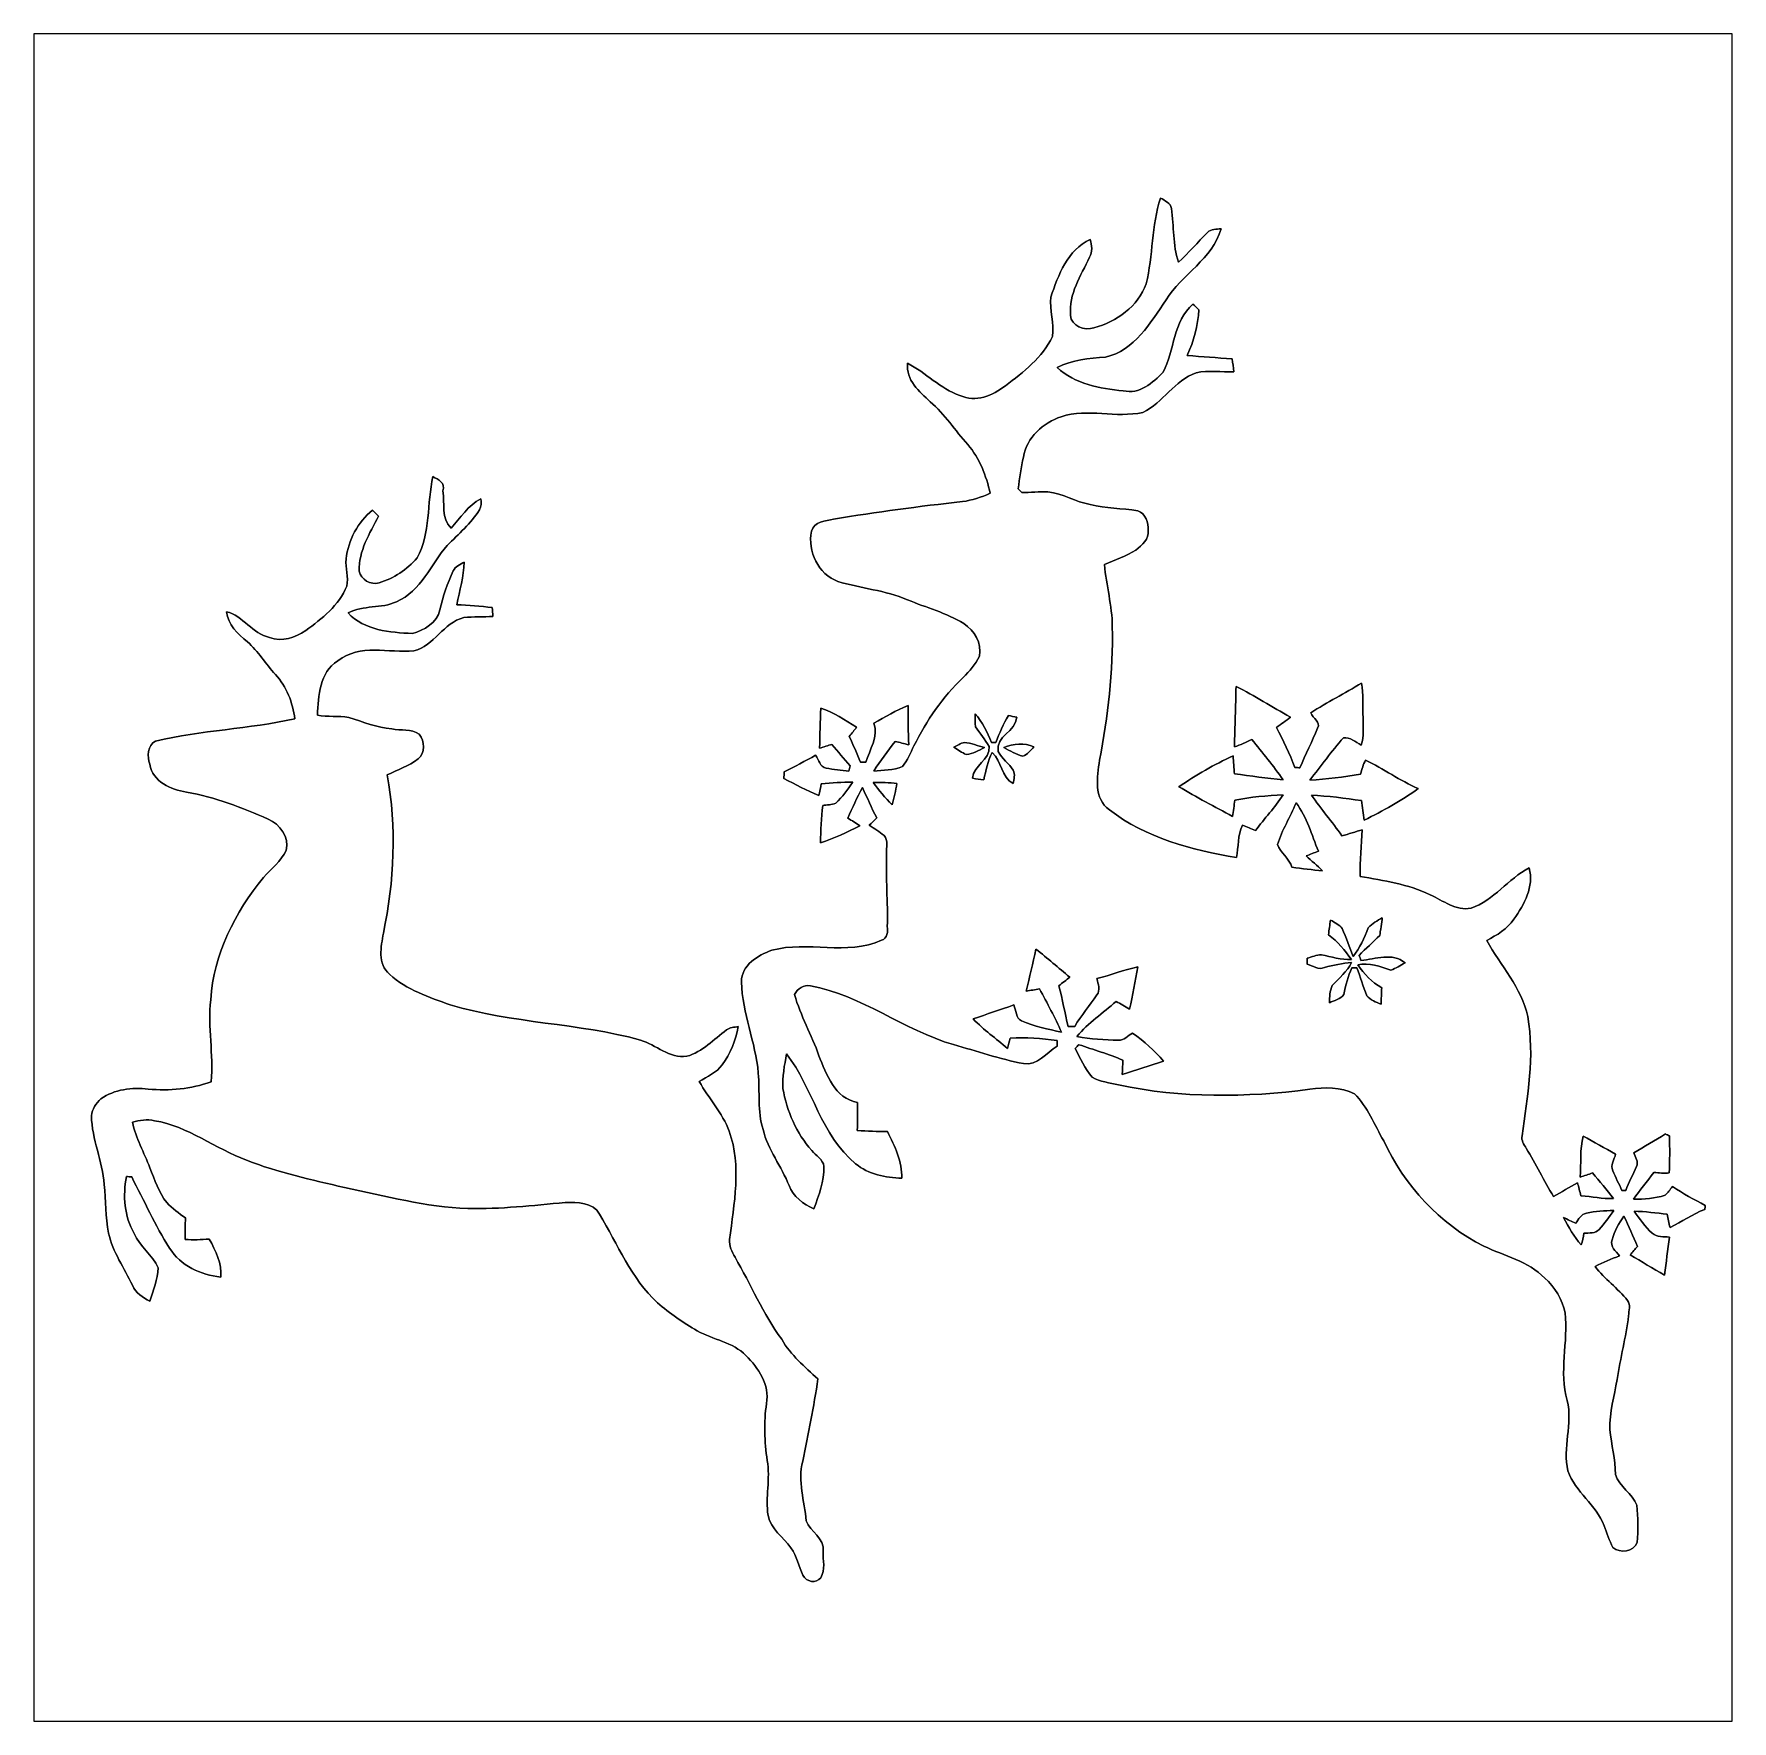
# Model space of a CAD drawing. Header units: centimetres. Extents: x -16.8 to 16.8, y -16.7 to 16.7.
import ezdxf

# ---------------------------------------------------------------- set-up
doc = ezdxf.new("R2010")
doc.units = ezdxf.units.CM
doc.header["$MEASUREMENT"] = 0
doc.layers.add('Layer 1', color=7, linetype='Continuous')

msp = doc.modelspace()

# ---------------------------------------------------------------- linework, layer by layer
at = {"layer": 'Layer 1', "color": 7}
for points, knots in [([(-16.77458, 16.66875), (-16.77458, 16.66875), (16.77458, 16.66875), (16.77458, 16.66875), (16.77458, 16.66875), (16.77458, 16.66875), (16.77458, -16.66875), (16.77458, -16.66875), (16.77458, -16.66875), (16.77458, -16.66875), (-16.77458, -16.66875), (-16.77458, -16.66875), (-16.77458, -16.66875), (-16.77458, -16.66875), (-16.77458, 16.66875), (-16.77458, 16.66875), (-16.77458, 16.66875), (-16.77458, 16.66875), (-16.77458, 16.66875), (-16.77458, 16.66875)], [0, 0, 0, 0, 0.16666667, 0.16666667, 0.16666667, 0.16666667, 0.33333333, 0.33333333, 0.33333333, 0.33333333, 0.5, 0.5, 0.5, 0.5, 0.66666667, 0.66666667, 0.66666667, 0.66666667, 1, 1, 1, 1]), ([(5.48322, 13.42707), (5.29872, 12.88027), (5.34141, 12.28937), (5.19818, 11.73339), (5.19818, 11.73339), (5.04261, 11.28536), (4.61257, 10.98197), (4.16807, 10.86203), (4.16807, 10.86203), (3.99062, 10.80029), (3.70875, 10.89554), (3.70664, 11.10862), (3.70664, 11.10862), (3.66254, 11.53089), (3.91054, 11.89073), (4.08164, 12.25479), (4.08164, 12.25479), (4.14267, 12.36521), (4.1275, 12.49221), (4.09081, 12.60722), (4.09081, 12.60722), (3.64843, 12.40508), (3.4611, 11.90025), (3.31682, 11.46951), (3.31682, 11.46951), (3.29106, 11.21022), (3.38737, 10.95057), (3.34751, 10.68952), (3.34751, 10.68952), (3.14925, 10.27536), (2.77777, 9.98432), (2.41794, 9.71621), (2.41794, 9.71621), (2.16853, 9.52394), (1.83056, 9.38036), (1.52118, 9.52535), (1.52118, 9.52535), (1.12712, 9.65306), (0.84949, 9.98008), (0.48542, 10.16106), (0.48542, 10.16106), (0.44767, 9.83086), (0.71402, 9.59767), (0.93416, 9.40082), (0.93416, 9.40082), (1.21955, 9.15423), (1.42769, 8.83602), (1.67428, 8.5531), (1.67428, 8.5531), (1.91558, 8.28463), (2.03659, 7.93715), (2.11914, 7.59213), (2.11914, 7.59213), (1.9431, 7.51487), (1.76001, 7.45208), (1.5688, 7.42844), (1.5688, 7.42844), (0.71755, 7.33566), (-0.13123, 7.2203), (-0.97614, 7.08096), (-0.97614, 7.08096), (-1.12924, 7.04744), (-1.36878, 7.03333), (-1.41182, 6.84177), (-1.41182, 6.84177), (-1.49684, 6.44737), (-1.27776, 5.99122), (-0.88935, 5.85153), (-0.88935, 5.85153), (-0.43709, 5.70865), (0.04586, 5.67866), (0.48401, 5.48746), (0.48401, 5.48746), (0.85443, 5.33083), (1.25166, 5.23099), (1.59632, 5.01756), (1.59632, 5.01756), (1.80799, 4.88527), (1.95756, 4.62774), (1.90535, 4.37374), (1.90535, 4.37374), (1.82915, 4.21252), (1.71203, 4.07635), (1.58397, 3.95464), (1.58397, 3.95464), (1.18286, 3.56517), (0.8569, 3.10127), (0.61242, 2.59927), (0.61242, 2.59927), (0.53904, 2.46204), (0.48719, 2.30964), (0.38382, 2.19146), (0.38382, 2.19146), (0.20955, 2.10926), (0.00459, 2.1276), (-0.18344, 2.10079), (-0.18344, 2.10079), (-0.05574, 2.30646), (0.09525, 2.4959), (0.23812, 2.69064), (0.23812, 2.69064), (0.32949, 2.66594), (0.41593, 2.64619), (0.51012, 2.6222), (0.51012, 2.6222), (0.49812, 2.87973), (0.49389, 3.13796), (0.49565, 3.39584), (0.49565, 3.39584), (0.25894, 3.30376), (0.04269, 3.16865), (-0.18133, 3.05153), (-0.18133, 3.05153), (-0.08537, 2.78236), (-0.26529, 2.52695), (-0.33726, 2.27612), (-0.33726, 2.27612), (-0.36336, 2.27612), (-0.41593, 2.27612), (-0.44203, 2.27577), (-0.44203, 2.27577), (-0.51506, 2.44792), (-0.58843, 2.62008), (-0.66781, 2.78906), (-0.66781, 2.78906), (-0.61666, 2.84798), (-0.56762, 2.90865), (-0.5207, 2.97074), (-0.5207, 2.97074), (-0.74824, 3.1115), (-0.97614, 3.25967), (-1.23084, 3.3461), (-1.23084, 3.3461), (-1.2379, 3.08222), (-1.24813, 2.81869), (-1.25236, 2.55446), (-1.25236, 2.55446), (-1.17087, 2.57986), (-1.08938, 2.60562), (-1.00789, 2.63102), (-1.00789, 2.63102), (-0.88971, 2.48744), (-0.77223, 2.3435), (-0.64735, 2.20521), (-0.64735, 2.20521), (-0.65405, 2.17981), (-0.66746, 2.12831), (-0.67416, 2.10256), (-0.67416, 2.10256), (-0.82444, 2.11914), (-0.97578, 2.13572), (-1.12395, 2.16147), (-1.12395, 2.16147), (-1.24531, 2.18264), (-1.26929, 2.32657), (-1.33103, 2.41406), (-1.33103, 2.41406), (-1.53635, 2.30223), (-1.74272, 2.19181), (-1.95227, 2.0888), (-1.95227, 2.0888), (-1.95474, 2.04541), (-1.95686, 2.00201), (-1.95898, 1.95862), (-1.95898, 1.95862), (-1.73426, 1.8355), (-1.50566, 1.71838), (-1.26824, 1.62101), (-1.26824, 1.62101), (-1.25589, 1.67887), (-1.23155, 1.79423), (-1.2192, 1.85208), (-1.2192, 1.85208), (-1.01247, 1.86831), (-0.80539, 1.8863), (-0.59761, 1.88419), (-0.59761, 1.88419), (-0.69885, 1.73849), (-0.80222, 1.59032), (-0.9331, 1.46967), (-0.9331, 1.46967), (-1.01318, 1.43192), (-1.10596, 1.43863), (-1.19168, 1.42487), (-1.19168, 1.42487), (-1.22026, 1.17934), (-1.22943, 0.93169), (-1.23684, 0.68439), (-1.23684, 0.68439), (-0.96414, 0.76729), (-0.70873, 0.8957), (-0.45508, 1.02376), (-0.45508, 1.02376), (-0.53269, 1.07597), (-0.61278, 1.1243), (-0.69321, 1.17122), (-0.69321, 1.17122), (-0.60537, 1.37654), (-0.51576, 1.58221), (-0.40675, 1.77729), (-0.40675, 1.77729), (-0.3108, 1.57833), (-0.22719, 1.37231), (-0.12312, 1.17687), (-0.12312, 1.17687), (-0.17251, 1.12924), (-0.2226, 1.08197), (-0.27093, 1.03364), (-0.27093, 1.03364), (-0.17427, 0.96626), (-0.06703, 0.91017), (0.02011, 0.82938), (0.02011, 0.82938), (0.11324, 0.73801), (0.05503, 0.58596), (0.07161, 0.4759), (0.07161, 0.4759), (0.0508, -0.00635), (0.09948, -0.48824), (0.08537, -0.97084), (0.08537, -0.97084), (0.10654, -1.06856), (0.07796, -1.20403), (-0.02716, -1.24107), (-0.02716, -1.24107), (-0.71367, -1.55469), (-1.48766, -1.24143), (-2.19463, -1.43828), (-2.19463, -1.43828), (-2.47368, -1.53846), (-2.79788, -1.72614), (-2.79612, -2.06622), (-2.79612, -2.06622), (-2.77954, -2.68005), (-2.51883, -3.25508), (-2.46345, -3.86398), (-2.46345, -3.86398), (-2.4317, -4.23439), (-2.48038, -4.61998), (-2.37067, -4.98087), (-2.37067, -4.98087), (-2.26977, -5.38127), (-2.00554, -5.70865), (-1.85491, -6.08789), (-1.85491, -6.08789), (-1.77729, -6.30908), (-1.57233, -6.45548), (-1.3656, -6.5465), (-1.3656, -6.5465), (-1.264, -6.27839), (-1.16134, -6.00075), (-1.16628, -5.71041), (-1.16628, -5.71041), (-1.18533, -5.57001), (-1.3268, -5.49557), (-1.40864, -5.39432), (-1.40864, -5.39432), (-1.71238, -5.05319), (-1.90006, -4.61645), (-1.97767, -4.16913), (-1.97767, -4.16913), (-1.98967, -3.93771), (-1.94698, -3.7084), (-1.90465, -3.48227), (-1.90465, -3.48227), (-1.38677, -4.1656), (-1.22343, -5.09482), (-0.54151, -5.65573), (-0.54151, -5.65573), (-0.28857, -5.86599), (0.05186, -5.93161), (0.37253, -5.94395), (0.37253, -5.94395), (0.37571, -5.6134), (0.23495, -5.31107), (0.09137, -5.02214), (0.09137, -5.02214), (-0.10866, -5.01897), (-0.30868, -5.01368), (-0.508, -4.99886), (-0.508, -4.99886), (-0.50659, -4.81259), (-0.49389, -4.62809), (-0.50518, -4.44288), (-0.50518, -4.44288), (-0.95179, -4.36492), (-1.11936, -3.88902), (-1.26824, -3.52213), (-1.26824, -3.52213), (-1.40406, -3.10938), (-1.63442, -2.73297), (-1.7466, -2.31316), (-1.7466, -2.31316), (-1.69333, -2.19851), (-1.56281, -2.11208), (-1.43439, -2.14101), (-1.43439, -2.14101), (-0.41663, -2.32798), (0.40816, -3.01166), (1.38959, -3.30306), (1.38959, -3.30306), (1.85138, -3.42653), (2.30434, -3.58916), (2.7753, -3.6763), (2.7753, -3.6763), (3.05506, -3.72957), (3.22721, -3.4604), (3.43853, -3.33446), (3.43853, -3.33446), (3.43853, -3.30588), (3.43888, -3.24873), (3.43888, -3.22016), (3.43888, -3.22016), (3.13267, -3.18135), (2.82434, -3.1556), (2.51566, -3.17324), (2.51566, -3.17324), (2.49802, -3.24168), (2.47897, -3.30976), (2.45816, -3.37749), (2.45816, -3.37749), (2.23414, -3.18276), (1.98896, -3.01166), (1.78435, -2.79576), (1.78435, -2.79576), (2.04893, -2.69804), (2.31669, -2.60809), (2.58445, -2.51919), (2.58445, -2.51919), (2.63349, -2.6229), (2.61726, -2.78342), (2.73826, -2.8321), (2.73826, -2.8321), (2.98944, -2.94358), (3.26214, -2.99403), (3.52813, -3.05894), (3.52813, -3.05894), (3.39619, -2.76684), (3.24591, -2.48285), (3.0921, -2.20204), (3.0921, -2.20204), (3.00496, -2.2165), (2.91783, -2.23061), (2.83069, -2.24402), (2.83069, -2.24402), (2.89454, -1.9685), (2.96192, -1.69369), (3.02084, -1.41711), (3.02084, -1.41711), (3.25014, -1.59314), (3.46675, -1.7847), (3.6897, -1.96956), (3.6897, -1.96956), (3.61809, -2.026), (3.54718, -2.0828), (3.47662, -2.1403), (3.47662, -2.1403), (3.54013, -2.40736), (3.59869, -2.67582), (3.65513, -2.94499), (3.65513, -2.94499), (3.69888, -2.94393), (3.74262, -2.94287), (3.78707, -2.94217), (3.78707, -2.94217), (3.92042, -2.72556), (4.0827, -2.52942), (4.22628, -2.32022), (4.22628, -2.32022), (4.30212, -2.22497), (4.24462, -2.10361), (4.22734, -1.99884), (4.22734, -1.99884), (4.49933, -1.93005), (4.75862, -1.81716), (5.0359, -1.76777), (5.0359, -1.76777), (4.98828, -2.04752), (4.92725, -2.32445), (4.87292, -2.60315), (4.87292, -2.60315), (4.78296, -2.55164), (4.69406, -2.49908), (4.60551, -2.44757), (4.60551, -2.44757), (4.3494, -2.67935), (4.05447, -2.87232), (3.83187, -3.14008), (3.83187, -3.14008), (4.1021, -3.1944), (4.37762, -3.20428), (4.65243, -3.21698), (4.65243, -3.21698), (4.76532, -3.22121), (4.83976, -3.12208), (4.93254, -3.07481), (4.93254, -3.07481), (5.15867, -3.22898), (5.35905, -3.42653), (5.54496, -3.62797), (5.54496, -3.62797), (5.27191, -3.71334), (4.99992, -3.80224), (4.72793, -3.89079), (4.72793, -3.89079), (4.72969, -3.79589), (4.73534, -3.70452), (4.73957, -3.61103), (4.73957, -3.61103), (4.4577, -3.48791), (4.16137, -3.40254), (3.87068, -3.30341), (3.87068, -3.30341), (3.84598, -3.32775), (3.82129, -3.35209), (3.79695, -3.37679), (3.79695, -3.37679), (3.89749, -3.57188), (3.98886, -3.77437), (4.13173, -3.9437), (4.13173, -3.9437), (4.28837, -4.03931), (4.47746, -4.05589), (4.65208, -4.09822), (4.65208, -4.09822), (5.89351, -4.36457), (7.17762, -4.34869), (8.43209, -4.18571), (8.43209, -4.18571), (8.72525, -4.13914), (9.04275, -4.13773), (9.31404, -4.27284), (9.31404, -4.27284), (9.57792, -4.53355), (9.7095, -4.88809), (9.89224, -5.20418), (9.89224, -5.20418), (10.30534, -6.08612), (10.99502, -6.84671), (11.87097, -7.28416), (11.87097, -7.28416), (12.27561, -7.48383), (12.7508, -7.57978), (13.075, -7.91527), (13.075, -7.91527), (13.27856, -8.09343), (13.41614, -8.34037), (13.47823, -8.60213), (13.47823, -8.60213), (13.54032, -9.17893), (13.35087, -9.76806), (13.5188, -10.33709), (13.5188, -10.33709), (13.63098, -10.79429), (13.42214, -11.26807), (13.5322, -11.72669), (13.5322, -11.72669), (13.67931, -12.14296), (14.09665, -12.39555), (14.24658, -12.81077), (14.24658, -12.81077), (14.30126, -12.95471), (14.34888, -13.10111), (14.42085, -13.23869), (14.42085, -13.23869), (14.55949, -13.36216), (14.83713, -13.329), (14.89922, -13.1378), (14.89922, -13.1378), (14.9225, -12.89438), (14.91756, -12.64849), (14.89604, -12.40614), (14.89604, -12.40614), (14.80256, -12.17083), (14.54679, -12.04242), (14.47024, -11.79971), (14.47024, -11.79971), (14.47341, -11.49738), (14.38804, -11.20528), (14.36229, -10.90612), (14.36229, -10.90612), (14.34712, -10.57099), (14.44837, -10.24643), (14.50305, -9.91905), (14.50305, -9.91905), (14.57396, -9.49854), (14.67344, -9.08297), (14.73165, -8.65999), (14.73165, -8.65999), (14.73447, -8.56015), (14.77469, -8.4455), (14.71119, -8.35942), (14.71119, -8.35942), (14.51927, -8.11389), (14.25399, -7.93785), (14.07054, -7.68562), (14.07054, -7.68562), (14.22717, -7.60836), (14.38698, -7.53639), (14.55138, -7.47677), (14.55138, -7.47677), (14.48329, -7.38082), (14.35523, -7.29932), (14.40744, -7.15927), (14.40744, -7.15927), (14.44872, -6.98994), (14.53868, -6.83507), (14.63887, -6.69361), (14.63887, -6.69361), (14.73482, -6.8894), (14.81384, -7.09224), (14.90486, -7.29015), (14.90486, -7.29015), (14.85688, -7.34589), (14.80891, -7.40163), (14.76093, -7.45772), (14.76093, -7.45772), (14.99023, -7.58578), (15.20966, -7.73148), (15.44073, -7.85636), (15.44073, -7.85636), (15.47319, -7.60589), (15.50564, -7.35612), (15.5381, -7.106), (15.5381, -7.106), (15.4238, -7.08978), (15.28833, -7.11553), (15.19802, -7.02874), (15.19802, -7.02874), (15.05656, -6.90316), (14.95002, -6.74441), (14.84066, -6.59201), (14.84066, -6.59201), (15.05973, -6.60329), (15.27775, -6.62799), (15.49612, -6.65268), (15.49612, -6.65268), (15.5127, -6.73947), (15.53034, -6.82625), (15.54903, -6.91339), (15.54903, -6.91339), (15.78081, -6.80014), (15.99494, -6.65304), (16.23589, -6.55814), (16.23589, -6.55814), (16.23801, -6.53838), (16.24295, -6.49923), (16.24506, -6.47947), (16.24506, -6.47947), (16.02387, -6.36446), (15.80656, -6.2424), (15.59595, -6.10905), (15.59595, -6.10905), (15.54868, -6.1662), (15.50846, -6.23076), (15.45096, -6.27839), (15.45096, -6.27839), (15.24988, -6.34436), (15.03645, -6.35635), (14.82654, -6.35529), (14.82654, -6.35529), (14.95566, -6.17608), (15.09289, -6.00322), (15.23118, -5.83106), (15.23118, -5.83106), (15.32925, -5.83106), (15.43473, -5.85576), (15.53457, -5.83882), (15.53457, -5.83882), (15.54656, -5.59435), (15.54162, -5.34987), (15.54092, -5.10575), (15.54092, -5.10575), (15.51975, -5.09623), (15.47777, -5.07718), (15.45696, -5.06765), (15.45696, -5.06765), (15.25199, -5.19712), (15.04139, -5.31636), (14.8336, -5.44054), (14.8336, -5.44054), (14.86006, -5.52626), (14.9352, -5.61728), (14.88687, -5.70971), (14.88687, -5.70971), (14.82231, -5.87057), (14.732, -6.02015), (14.67344, -6.18384), (14.67344, -6.18384), (14.65509, -6.18455), (14.61841, -6.18596), (14.60006, -6.18666), (14.60006, -6.18666), (14.5415, -6.05472), (14.47306, -5.92737), (14.42014, -5.79332), (14.42014, -5.79332), (14.36864, -5.68254), (14.4459, -5.57036), (14.47518, -5.46488), (14.47518, -5.46488), (14.25787, -5.35093), (14.04902, -5.22217), (13.83206, -5.10893), (13.83206, -5.10893), (13.76539, -5.37351), (13.79537, -5.64974), (13.77562, -5.91926), (13.77562, -5.91926), (13.85605, -5.89315), (13.93649, -5.86599), (14.01692, -5.83918), (14.01692, -5.83918), (14.15838, -6.00498), (14.30337, -6.16938), (14.43214, -6.34612), (14.43214, -6.34612), (14.21659, -6.34788), (14.00351, -6.30731), (13.78973, -6.28826), (13.78973, -6.28826), (13.76468, -6.20042), (13.74563, -6.11681), (13.72164, -6.03109), (13.72164, -6.03109), (13.56431, -6.12352), (13.40626, -6.21418), (13.2461, -6.30132), (13.2461, -6.30132), (13.05877, -5.98876), (12.89897, -5.66032), (12.70741, -5.35023), (12.70741, -5.35023), (12.66437, -5.27579), (12.60687, -5.19571), (12.62486, -5.10434), (12.62486, -5.10434), (12.73881, -4.32682), (12.87709, -3.53201), (12.73775, -2.74814), (12.73775, -2.74814), (12.61533, -2.17593), (12.20717, -1.74131), (11.92742, -1.24672), (11.92742, -1.24672), (12.12815, -1.13736), (12.33382, -1.01953), (12.46505, -0.82479), (12.46505, -0.82479), (12.66825, -0.53199), (12.86792, -0.17921), (12.76703, 0.19085), (12.76703, 0.19085), (12.3511, -0.02611), (12.06994, -0.45156), (11.61803, -0.60748), (11.61803, -0.60748), (11.31429, -0.6604), (11.06805, -0.4572), (10.80946, -0.34078), (10.80946, -0.34078), (10.3759, -0.12947), (9.8933, -0.06385), (9.42446, 0.02293), (9.42446, 0.02293), (9.42375, 0.33091), (9.45374, 0.63782), (9.46891, 0.94509), (9.46891, 0.94509), (9.33591, 0.90382), (9.20362, 0.85901), (9.06851, 0.8255), (9.06851, 0.8255), (8.87342, 1.0989), (8.65293, 1.35326), (8.46314, 1.63019), (8.46314, 1.63019), (8.7951, 1.60796), (9.12601, 1.56739), (9.4555, 1.52083), (9.4555, 1.52083), (9.47314, 1.391), (9.48902, 1.26189), (9.50807, 1.13171), (9.50807, 1.13171), (9.87425, 1.31974), (10.2429, 1.51024), (10.57381, 1.75719), (10.57381, 1.75719), (10.21186, 1.91629), (9.8866, 2.14524), (9.53452, 2.32128), (9.53452, 2.32128), (9.48725, 2.23485), (9.46291, 2.13889), (9.43292, 2.04505), (9.43292, 2.04505), (9.10131, 1.98896), (8.76794, 1.93781), (8.43139, 1.92546), (8.43139, 1.92546), (8.65576, 2.20239), (8.85931, 2.49661), (9.09743, 2.76154), (9.09743, 2.76154), (9.22972, 2.7753), (9.33626, 2.67582), (9.44562, 2.61796), (9.44562, 2.61796), (9.51018, 2.79012), (9.48055, 2.9778), (9.48549, 3.15701), (9.48549, 3.15701), (9.47455, 3.38561), (9.49713, 3.61703), (9.45339, 3.84281), (9.45339, 3.84281), (9.12601, 3.63502), (8.77217, 3.46992), (8.45256, 3.25085), (8.45256, 3.25085), (8.49171, 3.14819), (8.65364, 3.07375), (8.58732, 2.95028), (8.58732, 2.95028), (8.47443, 2.68852), (8.34813, 2.43276), (8.23771, 2.16994), (8.23771, 2.16994), (8.21196, 2.17029), (8.16081, 2.17099), (8.13541, 2.17135), (8.13541, 2.17135), (8.03628, 2.44581), (7.9054, 2.70686), (7.77452, 2.96721), (7.77452, 2.96721), (7.86871, 3.03107), (7.96219, 3.09563), (8.04827, 3.16971), (8.04827, 3.16971), (7.68914, 3.37044), (7.34025, 3.58916), (6.97477, 3.77719), (6.97477, 3.77719), (6.96912, 3.37926), (6.95007, 2.98097), (6.94514, 2.58269), (6.94514, 2.58269), (7.06261, 2.61867), (7.17515, 2.66912), (7.28416, 2.72627), (7.28416, 2.72627), (7.50006, 2.46803), (7.71137, 2.20592), (7.9054, 1.93075), (7.9054, 1.93075), (7.58331, 1.95509), (7.26511, 2.01013), (6.94478, 2.04646), (6.94478, 2.04646), (6.93526, 2.16464), (6.92256, 2.28635), (6.91656, 2.40348), (6.91656, 2.40348), (6.54403, 2.23167), (6.1849, 2.02777), (5.848, 1.79388), (5.848, 1.79388), (6.19548, 1.58891), (6.55108, 1.39594), (6.90809, 1.20826), (6.90809, 1.20826), (6.92432, 1.31339), (6.93596, 1.42064), (6.9529, 1.52506), (6.9529, 1.52506), (7.26616, 1.59314), (7.58719, 1.61431), (7.90681, 1.63195), (7.90681, 1.63195), (7.74171, 1.38324), (7.53639, 1.16487), (7.35718, 0.92675), (7.35718, 0.92675), (7.27357, 0.96308), (7.19243, 1.00506), (7.10565, 1.03188), (7.10565, 1.03188), (7.00334, 0.83855), (7.02557, 0.60254), (6.98465, 0.39229), (6.98465, 0.39229), (6.10235, 0.54398), (5.19501, 0.78211), (4.47322, 1.33562), (4.47322, 1.33562), (4.15749, 1.56175), (4.22839, 1.98826), (4.27778, 2.31634), (4.27778, 2.31634), (4.44641, 3.18558), (4.54589, 4.07106), (4.53072, 4.95723), (4.53072, 4.95723), (4.53037, 5.3721), (4.40866, 5.7725), (4.37691, 6.18384), (4.37691, 6.18384), (4.58541, 6.27486), (4.80377, 6.34929), (4.9978, 6.46959), (4.9978, 6.46959), (5.11422, 6.56802), (5.26168, 6.69078), (5.24122, 6.85976), (5.24122, 6.85976), (5.25004, 7.00793), (5.18513, 7.19208), (5.03308, 7.24429), (5.03308, 7.24429), (4.72193, 7.30038), (4.40161, 7.29156), (4.09434, 7.36988), (4.09434, 7.36988), (3.80612, 7.42209), (3.55247, 7.58896), (3.25896, 7.61894), (3.25896, 7.61894), (3.08645, 7.62282), (2.91394, 7.61012), (2.74179, 7.60695), (2.74179, 7.60695), (2.7178, 7.63199), (2.69381, 7.65669), (2.67053, 7.68174), (2.67053, 7.68174), (2.70228, 7.89093), (2.72168, 8.10225), (2.7753, 8.30756), (2.7753, 8.30756), (2.83669, 8.69209), (3.16442, 8.98807), (3.52284, 9.10555), (3.52284, 9.10555), (4.04495, 9.27735), (4.60446, 9.07097), (5.13362, 9.19021), (5.13362, 9.19021), (5.53367, 9.38283), (5.76086, 9.8231), (6.18666, 9.97232), (6.18666, 9.97232), (6.42973, 10.02877), (6.68479, 9.98114), (6.93279, 9.9949), (6.93279, 9.9949), (6.92079, 10.07886), (6.90915, 10.16247), (6.89751, 10.24608), (6.89751, 10.24608), (6.60153, 10.27254), (6.30484, 10.28982), (6.00957, 10.31628), (6.00957, 10.31628), (6.13939, 10.60132), (6.22653, 10.90542), (6.24029, 11.21974), (6.24029, 11.21974), (6.20077, 11.25573), (6.16197, 11.29206), (6.12387, 11.3284), (6.12387, 11.3284), (5.7344, 10.99079), (5.75769, 10.41576), (5.53614, 9.98608), (5.53614, 9.98608), (5.33365, 9.77724), (5.06377, 9.53841), (4.74627, 9.61884), (4.74627, 9.61884), (4.28449, 9.65341), (3.79166, 9.75748), (3.44064, 10.0778), (3.44064, 10.0778), (3.73556, 10.23444), (4.0707, 10.26054), (4.39702, 10.28453), (4.39702, 10.28453), (4.96817, 10.41153), (5.28743, 10.96222), (5.59153, 11.41271), (5.59153, 11.41271), (5.90479, 11.91824), (6.51298, 12.22199), (6.67985, 12.8203), (6.67985, 12.8203), (6.58812, 12.80971), (6.48194, 12.81783), (6.41279, 12.74516), (6.41279, 12.74516), (6.21383, 12.55642), (6.04449, 12.3384), (5.83636, 12.15919), (5.83636, 12.15919), (5.72382, 12.50068), (5.75134, 12.86616), (5.70018, 13.21752), (5.70018, 13.21752), (5.6829, 13.32936), (5.56719, 13.37416), (5.48322, 13.42707), (5.48322, 13.42707), (5.48322, 13.42707), (5.48322, 13.42707), (5.48322, 13.42707)], [0, 0, 0, 0, 0.00434783, 0.00434783, 0.00434783, 0.00434783, 0.00869565, 0.00869565, 0.00869565, 0.00869565, 0.01304348, 0.01304348, 0.01304348, 0.01304348, 0.0173913, 0.0173913, 0.0173913, 0.0173913, 0.02173913, 0.02173913, 0.02173913, 0.02173913, 0.02608696, 0.02608696, 0.02608696, 0.02608696, 0.03043478, 0.03043478, 0.03043478, 0.03043478, 0.03478261, 0.03478261, 0.03478261, 0.03478261, 0.03913043, 0.03913043, 0.03913043, 0.03913043, 0.04347826, 0.04347826, 0.04347826, 0.04347826, 0.04782609, 0.04782609, 0.04782609, 0.04782609, 0.05217391, 0.05217391, 0.05217391, 0.05217391, 0.05652174, 0.05652174, 0.05652174, 0.05652174, 0.06086957, 0.06086957, 0.06086957, 0.06086957, 0.06521739, 0.06521739, 0.06521739, 0.06521739, 0.06956522, 0.06956522, 0.06956522, 0.06956522, 0.07391304, 0.07391304, 0.07391304, 0.07391304, 0.07826087, 0.07826087, 0.07826087, 0.07826087, 0.0826087, 0.0826087, 0.0826087, 0.0826087, 0.08695652, 0.08695652, 0.08695652, 0.08695652, 0.09130435, 0.09130435, 0.09130435, 0.09130435, 0.09565217, 0.09565217, 0.09565217, 0.09565217, 0.1, 0.1, 0.1, 0.1, 0.10434783, 0.10434783, 0.10434783, 0.10434783, 0.10869565, 0.10869565, 0.10869565, 0.10869565, 0.11304348, 0.11304348, 0.11304348, 0.11304348, 0.1173913, 0.1173913, 0.1173913, 0.1173913, 0.12173913, 0.12173913, 0.12173913, 0.12173913, 0.12608696, 0.12608696, 0.12608696, 0.12608696, 0.13043478, 0.13043478, 0.13043478, 0.13043478, 0.13478261, 0.13478261, 0.13478261, 0.13478261, 0.13913043, 0.13913043, 0.13913043, 0.13913043, 0.14347826, 0.14347826, 0.14347826, 0.14347826, 0.14782609, 0.14782609, 0.14782609, 0.14782609, 0.15217391, 0.15217391, 0.15217391, 0.15217391, 0.15652174, 0.15652174, 0.15652174, 0.15652174, 0.16086957, 0.16086957, 0.16086957, 0.16086957, 0.16521739, 0.16521739, 0.16521739, 0.16521739, 0.16956522, 0.16956522, 0.16956522, 0.16956522, 0.17391304, 0.17391304, 0.17391304, 0.17391304, 0.17826087, 0.17826087, 0.17826087, 0.17826087, 0.1826087, 0.1826087, 0.1826087, 0.1826087, 0.18695652, 0.18695652, 0.18695652, 0.18695652, 0.19130435, 0.19130435, 0.19130435, 0.19130435, 0.19565217, 0.19565217, 0.19565217, 0.19565217, 0.2, 0.2, 0.2, 0.2, 0.20434783, 0.20434783, 0.20434783, 0.20434783, 0.20869565, 0.20869565, 0.20869565, 0.20869565, 0.21304348, 0.21304348, 0.21304348, 0.21304348, 0.2173913, 0.2173913, 0.2173913, 0.2173913, 0.22173913, 0.22173913, 0.22173913, 0.22173913, 0.22608696, 0.22608696, 0.22608696, 0.22608696, 0.23043478, 0.23043478, 0.23043478, 0.23043478, 0.23478261, 0.23478261, 0.23478261, 0.23478261, 0.23913043, 0.23913043, 0.23913043, 0.23913043, 0.24347826, 0.24347826, 0.24347826, 0.24347826, 0.24782609, 0.24782609, 0.24782609, 0.24782609, 0.25217391, 0.25217391, 0.25217391, 0.25217391, 0.25652174, 0.25652174, 0.25652174, 0.25652174, 0.26086957, 0.26086957, 0.26086957, 0.26086957, 0.26521739, 0.26521739, 0.26521739, 0.26521739, 0.26956522, 0.26956522, 0.26956522, 0.26956522, 0.27391304, 0.27391304, 0.27391304, 0.27391304, 0.27826087, 0.27826087, 0.27826087, 0.27826087, 0.2826087, 0.2826087, 0.2826087, 0.2826087, 0.28695652, 0.28695652, 0.28695652, 0.28695652, 0.29130435, 0.29130435, 0.29130435, 0.29130435, 0.29565217, 0.29565217, 0.29565217, 0.29565217, 0.3, 0.3, 0.3, 0.3, 0.30434783, 0.30434783, 0.30434783, 0.30434783, 0.30869565, 0.30869565, 0.30869565, 0.30869565, 0.31304348, 0.31304348, 0.31304348, 0.31304348, 0.3173913, 0.3173913, 0.3173913, 0.3173913, 0.32173913, 0.32173913, 0.32173913, 0.32173913, 0.32608696, 0.32608696, 0.32608696, 0.32608696, 0.33043478, 0.33043478, 0.33043478, 0.33043478, 0.33478261, 0.33478261, 0.33478261, 0.33478261, 0.33913043, 0.33913043, 0.33913043, 0.33913043, 0.34347826, 0.34347826, 0.34347826, 0.34347826, 0.34782609, 0.34782609, 0.34782609, 0.34782609, 0.35217391, 0.35217391, 0.35217391, 0.35217391, 0.35652174, 0.35652174, 0.35652174, 0.35652174, 0.36086957, 0.36086957, 0.36086957, 0.36086957, 0.36521739, 0.36521739, 0.36521739, 0.36521739, 0.36956522, 0.36956522, 0.36956522, 0.36956522, 0.37391304, 0.37391304, 0.37391304, 0.37391304, 0.37826087, 0.37826087, 0.37826087, 0.37826087, 0.3826087, 0.3826087, 0.3826087, 0.3826087, 0.38695652, 0.38695652, 0.38695652, 0.38695652, 0.39130435, 0.39130435, 0.39130435, 0.39130435, 0.39565217, 0.39565217, 0.39565217, 0.39565217, 0.4, 0.4, 0.4, 0.4, 0.40434783, 0.40434783, 0.40434783, 0.40434783, 0.40869565, 0.40869565, 0.40869565, 0.40869565, 0.41304348, 0.41304348, 0.41304348, 0.41304348, 0.4173913, 0.4173913, 0.4173913, 0.4173913, 0.42173913, 0.42173913, 0.42173913, 0.42173913, 0.42608696, 0.42608696, 0.42608696, 0.42608696, 0.43043478, 0.43043478, 0.43043478, 0.43043478, 0.43478261, 0.43478261, 0.43478261, 0.43478261, 0.43913043, 0.43913043, 0.43913043, 0.43913043, 0.44347826, 0.44347826, 0.44347826, 0.44347826, 0.44782609, 0.44782609, 0.44782609, 0.44782609, 0.45217391, 0.45217391, 0.45217391, 0.45217391, 0.45652174, 0.45652174, 0.45652174, 0.45652174, 0.46086957, 0.46086957, 0.46086957, 0.46086957, 0.46521739, 0.46521739, 0.46521739, 0.46521739, 0.46956522, 0.46956522, 0.46956522, 0.46956522, 0.47391304, 0.47391304, 0.47391304, 0.47391304, 0.47826087, 0.47826087, 0.47826087, 0.47826087, 0.4826087, 0.4826087, 0.4826087, 0.4826087, 0.48695652, 0.48695652, 0.48695652, 0.48695652, 0.49130435, 0.49130435, 0.49130435, 0.49130435, 0.49565217, 0.49565217, 0.49565217, 0.49565217, 0.5, 0.5, 0.5, 0.5, 0.50434783, 0.50434783, 0.50434783, 0.50434783, 0.50869565, 0.50869565, 0.50869565, 0.50869565, 0.51304348, 0.51304348, 0.51304348, 0.51304348, 0.5173913, 0.5173913, 0.5173913, 0.5173913, 0.52173913, 0.52173913, 0.52173913, 0.52173913, 0.52608696, 0.52608696, 0.52608696, 0.52608696, 0.53043478, 0.53043478, 0.53043478, 0.53043478, 0.53478261, 0.53478261, 0.53478261, 0.53478261, 0.53913043, 0.53913043, 0.53913043, 0.53913043, 0.54347826, 0.54347826, 0.54347826, 0.54347826, 0.54782609, 0.54782609, 0.54782609, 0.54782609, 0.55217391, 0.55217391, 0.55217391, 0.55217391, 0.55652174, 0.55652174, 0.55652174, 0.55652174, 0.56086957, 0.56086957, 0.56086957, 0.56086957, 0.56521739, 0.56521739, 0.56521739, 0.56521739, 0.56956522, 0.56956522, 0.56956522, 0.56956522, 0.57391304, 0.57391304, 0.57391304, 0.57391304, 0.57826087, 0.57826087, 0.57826087, 0.57826087, 0.5826087, 0.5826087, 0.5826087, 0.5826087, 0.58695652, 0.58695652, 0.58695652, 0.58695652, 0.59130435, 0.59130435, 0.59130435, 0.59130435, 0.59565217, 0.59565217, 0.59565217, 0.59565217, 0.6, 0.6, 0.6, 0.6, 0.60434783, 0.60434783, 0.60434783, 0.60434783, 0.60869565, 0.60869565, 0.60869565, 0.60869565, 0.61304348, 0.61304348, 0.61304348, 0.61304348, 0.6173913, 0.6173913, 0.6173913, 0.6173913, 0.62173913, 0.62173913, 0.62173913, 0.62173913, 0.62608696, 0.62608696, 0.62608696, 0.62608696, 0.63043478, 0.63043478, 0.63043478, 0.63043478, 0.63478261, 0.63478261, 0.63478261, 0.63478261, 0.63913043, 0.63913043, 0.63913043, 0.63913043, 0.64347826, 0.64347826, 0.64347826, 0.64347826, 0.64782609, 0.64782609, 0.64782609, 0.64782609, 0.65217391, 0.65217391, 0.65217391, 0.65217391, 0.65652174, 0.65652174, 0.65652174, 0.65652174, 0.66086957, 0.66086957, 0.66086957, 0.66086957, 0.66521739, 0.66521739, 0.66521739, 0.66521739, 0.66956522, 0.66956522, 0.66956522, 0.66956522, 0.67391304, 0.67391304, 0.67391304, 0.67391304, 0.67826087, 0.67826087, 0.67826087, 0.67826087, 0.6826087, 0.6826087, 0.6826087, 0.6826087, 0.68695652, 0.68695652, 0.68695652, 0.68695652, 0.69130435, 0.69130435, 0.69130435, 0.69130435, 0.69565217, 0.69565217, 0.69565217, 0.69565217, 0.7, 0.7, 0.7, 0.7, 0.70434783, 0.70434783, 0.70434783, 0.70434783, 0.70869565, 0.70869565, 0.70869565, 0.70869565, 0.71304348, 0.71304348, 0.71304348, 0.71304348, 0.7173913, 0.7173913, 0.7173913, 0.7173913, 0.72173913, 0.72173913, 0.72173913, 0.72173913, 0.72608696, 0.72608696, 0.72608696, 0.72608696, 0.73043478, 0.73043478, 0.73043478, 0.73043478, 0.73478261, 0.73478261, 0.73478261, 0.73478261, 0.73913043, 0.73913043, 0.73913043, 0.73913043, 0.74347826, 0.74347826, 0.74347826, 0.74347826, 0.74782609, 0.74782609, 0.74782609, 0.74782609, 0.75217391, 0.75217391, 0.75217391, 0.75217391, 0.75652174, 0.75652174, 0.75652174, 0.75652174, 0.76086957, 0.76086957, 0.76086957, 0.76086957, 0.76521739, 0.76521739, 0.76521739, 0.76521739, 0.76956522, 0.76956522, 0.76956522, 0.76956522, 0.77391304, 0.77391304, 0.77391304, 0.77391304, 0.77826087, 0.77826087, 0.77826087, 0.77826087, 0.7826087, 0.7826087, 0.7826087, 0.7826087, 0.78695652, 0.78695652, 0.78695652, 0.78695652, 0.79130435, 0.79130435, 0.79130435, 0.79130435, 0.79565217, 0.79565217, 0.79565217, 0.79565217, 0.8, 0.8, 0.8, 0.8, 0.80434783, 0.80434783, 0.80434783, 0.80434783, 0.80869565, 0.80869565, 0.80869565, 0.80869565, 0.81304348, 0.81304348, 0.81304348, 0.81304348, 0.8173913, 0.8173913, 0.8173913, 0.8173913, 0.82173913, 0.82173913, 0.82173913, 0.82173913, 0.82608696, 0.82608696, 0.82608696, 0.82608696, 0.83043478, 0.83043478, 0.83043478, 0.83043478, 0.83478261, 0.83478261, 0.83478261, 0.83478261, 0.83913043, 0.83913043, 0.83913043, 0.83913043, 0.84347826, 0.84347826, 0.84347826, 0.84347826, 0.84782609, 0.84782609, 0.84782609, 0.84782609, 0.85217391, 0.85217391, 0.85217391, 0.85217391, 0.85652174, 0.85652174, 0.85652174, 0.85652174, 0.86086957, 0.86086957, 0.86086957, 0.86086957, 0.86521739, 0.86521739, 0.86521739, 0.86521739, 0.86956522, 0.86956522, 0.86956522, 0.86956522, 0.87391304, 0.87391304, 0.87391304, 0.87391304, 0.87826087, 0.87826087, 0.87826087, 0.87826087, 0.8826087, 0.8826087, 0.8826087, 0.8826087, 0.88695652, 0.88695652, 0.88695652, 0.88695652, 0.89130435, 0.89130435, 0.89130435, 0.89130435, 0.89565217, 0.89565217, 0.89565217, 0.89565217, 0.9, 0.9, 0.9, 0.9, 0.90434783, 0.90434783, 0.90434783, 0.90434783, 0.90869565, 0.90869565, 0.90869565, 0.90869565, 0.91304348, 0.91304348, 0.91304348, 0.91304348, 0.9173913, 0.9173913, 0.9173913, 0.9173913, 0.92173913, 0.92173913, 0.92173913, 0.92173913, 0.92608696, 0.92608696, 0.92608696, 0.92608696, 0.93043478, 0.93043478, 0.93043478, 0.93043478, 0.93478261, 0.93478261, 0.93478261, 0.93478261, 0.93913043, 0.93913043, 0.93913043, 0.93913043, 0.94347826, 0.94347826, 0.94347826, 0.94347826, 0.94782609, 0.94782609, 0.94782609, 0.94782609, 0.95217391, 0.95217391, 0.95217391, 0.95217391, 0.95652174, 0.95652174, 0.95652174, 0.95652174, 0.96086957, 0.96086957, 0.96086957, 0.96086957, 0.96521739, 0.96521739, 0.96521739, 0.96521739, 0.96956522, 0.96956522, 0.96956522, 0.96956522, 0.97391304, 0.97391304, 0.97391304, 0.97391304, 0.97826087, 0.97826087, 0.97826087, 0.97826087, 0.9826087, 0.9826087, 0.9826087, 0.9826087, 0.98695652, 0.98695652, 0.98695652, 0.98695652, 0.99130435, 0.99130435, 0.99130435, 0.99130435, 1, 1, 1, 1]), ([(-8.89282, 7.92515), (-9.01136, 7.39034), (-8.93727, 6.80755), (-9.20679, 6.31366), (-9.20679, 6.31366), (-9.40611, 6.09106), (-9.66329, 5.9055), (-9.95398, 5.82401), (-9.95398, 5.82401), (-10.11978, 5.77039), (-10.31663, 5.88292), (-10.34979, 6.05472), (-10.34979, 6.05472), (-10.36003, 6.45372), (-10.14236, 6.79909), (-9.96738, 7.13987), (-9.96738, 7.13987), (-10.00619, 7.17938), (-10.04499, 7.21889), (-10.0838, 7.25805), (-10.0838, 7.25805), (-10.37519, 7.02204), (-10.56781, 6.66715), (-10.60803, 6.29426), (-10.60803, 6.29426), (-10.62249, 6.1154), (-10.55582, 5.93443), (-10.59356, 5.75769), (-10.59356, 5.75769), (-10.74879, 5.37739), (-11.08357, 5.11422), (-11.40601, 4.88033), (-11.40601, 4.88033), (-11.61168, 4.7371), (-11.87168, 4.64996), (-12.11933, 4.74345), (-12.11933, 4.74345), (-12.45835, 4.81259), (-12.63826, 5.17278), (-12.97199, 5.25286), (-12.97199, 5.25286), (-12.94236, 4.99604), (-12.74551, 4.81259), (-12.55783, 4.65667), (-12.55783, 4.65667), (-12.34228, 4.46969), (-12.19835, 4.21887), (-12.00468, 4.01108), (-12.00468, 4.01108), (-11.78066, 3.77402), (-11.6646, 3.45405), (-11.61874, 3.13549), (-11.61874, 3.13549), (-12.52784, 2.93511), (-13.468, 2.90971), (-14.37393, 2.69381), (-14.37393, 2.69381), (-14.53586, 2.6162), (-14.53974, 2.38619), (-14.48541, 2.23838), (-14.48541, 2.23838), (-14.42579, 1.89265), (-14.07019, 1.73249), (-13.75798, 1.68734), (-13.75798, 1.68734), (-13.19777, 1.58785), (-12.66578, 1.38112), (-12.1472, 1.15464), (-12.1472, 1.15464), (-11.91578, 1.05093), (-11.72492, 0.79834), (-11.78948, 0.53587), (-11.78948, 0.53587), (-11.89038, 0.32138), (-12.08581, 0.17357), (-12.24174, 0.00071), (-12.24174, 0.00071), (-12.80089, -0.68721), (-13.22388, -1.51941), (-13.28314, -2.41618), (-13.28314, -2.41618), (-13.34311, -2.95628), (-13.22352, -3.49568), (-13.27573, -4.03648), (-13.27573, -4.03648), (-13.67049, -4.18183), (-14.09806, -4.21852), (-14.51539, -4.18042), (-14.51539, -4.18042), (-14.83819, -4.14443), (-15.18109, -4.18465), (-15.45378, -4.37374), (-15.45378, -4.37374), (-15.54127, -4.46511), (-15.63441, -4.57518), (-15.63934, -4.70853), (-15.63934, -4.70853), (-15.62947, -5.17313), (-15.42133, -5.60388), (-15.38534, -6.06425), (-15.38534, -6.06425), (-15.35324, -6.38387), (-15.36947, -6.70983), (-15.29997, -7.02557), (-15.29997, -7.02557), (-15.22095, -7.40269), (-14.98847, -7.7156), (-14.82831, -8.05886), (-14.82831, -8.05886), (-14.76375, -8.20879), (-14.6244, -8.30121), (-14.48541, -8.37389), (-14.48541, -8.37389), (-14.42085, -8.15763), (-14.32736, -7.94173), (-14.3196, -7.71454), (-14.3196, -7.71454), (-14.4339, -7.46196), (-14.68332, -7.29333), (-14.79338, -7.0358), (-14.79338, -7.0358), (-14.99023, -6.69572), (-15.02163, -6.28756), (-14.94684, -5.90726), (-14.94684, -5.90726), (-14.92109, -5.90973), (-14.86994, -5.91432), (-14.84418, -5.91644), (-14.84418, -5.91644), (-14.59724, -6.38563), (-14.38063, -6.87458), (-14.09629, -7.32226), (-14.09629, -7.32226), (-13.87687, -7.67786), (-13.48211, -7.84789), (-13.08418, -7.89764), (-13.08418, -7.89764), (-13.05666, -7.6267), (-13.18472, -7.37694), (-13.30995, -7.14657), (-13.30995, -7.14657), (-13.4687, -7.15433), (-13.62745, -7.16386), (-13.7862, -7.15151), (-13.7862, -7.15151), (-13.78761, -7.00934), (-13.7862, -6.86717), (-13.78232, -6.72536), (-13.78232, -6.72536), (-13.91109, -6.63363), (-14.04303, -6.54332), (-14.14851, -6.42408), (-14.14851, -6.42408), (-14.31325, -6.22371), (-14.39016, -5.97323), (-14.48541, -5.73652), (-14.48541, -5.73652), (-14.59512, -5.43384), (-14.7641, -5.15303), (-14.82831, -4.83482), (-14.82831, -4.83482), (-14.68649, -4.79707), (-14.53903, -4.77061), (-14.39263, -4.80554), (-14.39263, -4.80554), (-13.72905, -4.91772), (-13.19283, -5.35799), (-12.573, -5.588), (-12.573, -5.588), (-11.94788, -5.82859), (-11.29136, -5.9757), (-10.64013, -6.12563), (-10.64013, -6.12563), (-9.83227, -6.28756), (-9.03182, -6.51792), (-8.20279, -6.54085), (-8.20279, -6.54085), (-7.55862, -6.55249), (-6.91727, -6.48441), (-6.27698, -6.42091), (-6.27698, -6.42091), (-6.03991, -6.41244), (-5.73229, -6.41985), (-5.59788, -6.65374), (-5.59788, -6.65374), (-5.24686, -7.25346), (-4.9724, -7.92304), (-4.45558, -8.40634), (-4.45558, -8.40634), (-4.2097, -8.61095), (-3.94758, -8.79863), (-3.66924, -8.95773), (-3.66924, -8.95773), (-3.35668, -9.13518), (-2.96686, -9.17928), (-2.70757, -9.44633), (-2.70757, -9.44633), (-2.46098, -9.68975), (-2.23802, -10.02841), (-2.30188, -10.39319), (-2.30188, -10.39319), (-2.35514, -10.76748), (-2.34033, -11.14601), (-2.28776, -11.51961), (-2.28776, -11.51961), (-2.22356, -11.8805), (-2.32375, -12.24739), (-2.27118, -12.60792), (-2.27118, -12.60792), (-2.21827, -12.88062), (-1.9685, -13.03408), (-1.81786, -13.24786), (-1.81786, -13.24786), (-1.69792, -13.40838), (-1.66511, -13.61158), (-1.58115, -13.78938), (-1.58115, -13.78938), (-1.52435, -13.92202), (-1.3148, -13.95871), (-1.22837, -13.83559), (-1.22837, -13.83559), (-1.13171, -13.68249), (-1.18992, -13.48493), (-1.18181, -13.31736), (-1.18181, -13.31736), (-1.15076, -13.05137), (-1.43581, -12.93001), (-1.51765, -12.7127), (-1.51765, -12.7127), (-1.54728, -12.32006), (-1.69404, -11.92883), (-1.58433, -11.53442), (-1.58433, -11.53442), (-1.48343, -10.99291), (-1.36384, -10.45457), (-1.28482, -9.90917), (-1.28482, -9.90917), (-1.54728, -9.67105), (-1.82069, -9.4361), (-2.00166, -9.12566), (-2.00166, -9.12566), (-2.37102, -8.62083), (-2.60809, -8.04122), (-2.92382, -7.50499), (-2.92382, -7.50499), (-2.98344, -7.39704), (-3.04588, -7.27851), (-3.03036, -7.15081), (-3.03036, -7.15081), (-2.94464, -6.44631), (-2.79083, -5.70442), (-3.03848, -5.01509), (-3.03848, -5.01509), (-3.17324, -4.65279), (-3.44135, -4.36245), (-3.63149, -4.03049), (-3.63149, -4.03049), (-3.47274, -3.93383), (-3.28401, -3.86115), (-3.17959, -3.69958), (-3.17959, -3.69958), (-3.00955, -3.48121), (-2.91289, -3.21663), (-2.86138, -2.94711), (-2.86138, -2.94711), (-2.9397, -2.95945), (-3.02613, -2.95981), (-3.09139, -3.01061), (-3.09139, -3.01061), (-3.3401, -3.19899), (-3.56694, -3.44417), (-3.87456, -3.53377), (-3.87456, -3.53377), (-4.22099, -3.57858), (-4.48275, -3.30588), (-4.79425, -3.21134), (-4.79425, -3.21134), (-6.02544, -2.87196), (-7.32649, -2.88643), (-8.55028, -2.51531), (-8.55028, -2.51531), (-8.96973, -2.36573), (-9.41246, -2.22321), (-9.74654, -1.91453), (-9.74654, -1.91453), (-9.99137, -1.70215), (-9.91905, -1.37442), (-9.87037, -1.09996), (-9.87037, -1.09996), (-9.65835, -0.07444), (-9.60402, 0.99342), (-9.79382, 2.02636), (-9.79382, 2.02636), (-9.59132, 2.13043), (-9.36731, 2.20204), (-9.18669, 2.34421), (-9.18669, 2.34421), (-9.0357, 2.4571), (-9.05757, 2.69558), (-9.16305, 2.83139), (-9.16305, 2.83139), (-9.31757, 2.9404), (-9.52712, 2.89948), (-9.70245, 2.93829), (-9.70245, 2.93829), (-9.99949, 2.95839), (-10.27395, 3.07657), (-10.55546, 3.16124), (-10.55546, 3.16124), (-10.75972, 3.19723), (-10.97033, 3.17041), (-11.17529, 3.20746), (-11.17529, 3.20746), (-11.14637, 3.59163), (-11.14425, 4.04918), (-10.76925, 4.27849), (-10.76925, 4.27849), (-10.33568, 4.62703), (-9.76983, 4.43265), (-9.26677, 4.4771), (-9.26677, 4.4771), (-8.86919, 4.57906), (-8.68398, 5.03202), (-8.28358, 5.1368), (-8.28358, 5.1368), (-8.09166, 5.15585), (-7.89764, 5.14491), (-7.70537, 5.15902), (-7.70537, 5.15902), (-7.71066, 5.21794), (-7.71596, 5.2765), (-7.7216, 5.33471), (-7.7216, 5.33471), (-7.95408, 5.36399), (-8.18797, 5.38021), (-8.42151, 5.39115), (-8.42151, 5.39115), (-8.3626, 5.66949), (-8.28746, 5.94607), (-8.27299, 6.23182), (-8.27299, 6.23182), (-8.35378, 6.18631), (-8.45079, 6.14821), (-8.49136, 6.05719), (-8.49136, 6.05719), (-8.61025, 5.81378), (-8.69421, 5.55413), (-8.75594, 5.29061), (-8.75594, 5.29061), (-8.80604, 5.03696), (-9.06498, 4.88244), (-9.2964, 4.82106), (-9.2964, 4.82106), (-9.7349, 4.8447), (-10.25172, 4.87962), (-10.56605, 5.22676), (-10.56605, 5.22676), (-10.26901, 5.38692), (-9.9127, 5.30966), (-9.61073, 5.44865), (-9.61073, 5.44865), (-9.12707, 5.65856), (-8.9341, 6.18631), (-8.60989, 6.56272), (-8.60989, 6.56272), (-8.38482, 6.78568), (-8.14246, 6.99523), (-7.97137, 7.26581), (-7.97137, 7.26581), (-7.93221, 7.33107), (-7.93609, 7.40974), (-7.94561, 7.48206), (-7.94561, 7.48206), (-8.19856, 7.35859), (-8.34425, 7.09895), (-8.53334, 6.90245), (-8.53334, 6.90245), (-8.73337, 7.09895), (-8.65505, 7.39034), (-8.69597, 7.63905), (-8.69597, 7.63905), (-8.636, 7.80521), (-8.79263, 7.85918), (-8.89282, 7.92515)], [0, 0, 0, 0, 0.01030928, 0.01030928, 0.01030928, 0.01030928, 0.02061856, 0.02061856, 0.02061856, 0.02061856, 0.03092784, 0.03092784, 0.03092784, 0.03092784, 0.04123711, 0.04123711, 0.04123711, 0.04123711, 0.05154639, 0.05154639, 0.05154639, 0.05154639, 0.06185567, 0.06185567, 0.06185567, 0.06185567, 0.07216495, 0.07216495, 0.07216495, 0.07216495, 0.08247423, 0.08247423, 0.08247423, 0.08247423, 0.09278351, 0.09278351, 0.09278351, 0.09278351, 0.10309278, 0.10309278, 0.10309278, 0.10309278, 0.11340206, 0.11340206, 0.11340206, 0.11340206, 0.12371134, 0.12371134, 0.12371134, 0.12371134, 0.13402062, 0.13402062, 0.13402062, 0.13402062, 0.1443299, 0.1443299, 0.1443299, 0.1443299, 0.15463918, 0.15463918, 0.15463918, 0.15463918, 0.16494845, 0.16494845, 0.16494845, 0.16494845, 0.17525773, 0.17525773, 0.17525773, 0.17525773, 0.18556701, 0.18556701, 0.18556701, 0.18556701, 0.19587629, 0.19587629, 0.19587629, 0.19587629, 0.20618557, 0.20618557, 0.20618557, 0.20618557, 0.21649485, 0.21649485, 0.21649485, 0.21649485, 0.22680412, 0.22680412, 0.22680412, 0.22680412, 0.2371134, 0.2371134, 0.2371134, 0.2371134, 0.24742268, 0.24742268, 0.24742268, 0.24742268, 0.25773196, 0.25773196, 0.25773196, 0.25773196, 0.26804124, 0.26804124, 0.26804124, 0.26804124, 0.27835052, 0.27835052, 0.27835052, 0.27835052, 0.28865979, 0.28865979, 0.28865979, 0.28865979, 0.29896907, 0.29896907, 0.29896907, 0.29896907, 0.30927835, 0.30927835, 0.30927835, 0.30927835, 0.31958763, 0.31958763, 0.31958763, 0.31958763, 0.32989691, 0.32989691, 0.32989691, 0.32989691, 0.34020619, 0.34020619, 0.34020619, 0.34020619, 0.35051546, 0.35051546, 0.35051546, 0.35051546, 0.36082474, 0.36082474, 0.36082474, 0.36082474, 0.37113402, 0.37113402, 0.37113402, 0.37113402, 0.3814433, 0.3814433, 0.3814433, 0.3814433, 0.39175258, 0.39175258, 0.39175258, 0.39175258, 0.40206186, 0.40206186, 0.40206186, 0.40206186, 0.41237113, 0.41237113, 0.41237113, 0.41237113, 0.42268041, 0.42268041, 0.42268041, 0.42268041, 0.43298969, 0.43298969, 0.43298969, 0.43298969, 0.44329897, 0.44329897, 0.44329897, 0.44329897, 0.45360825, 0.45360825, 0.45360825, 0.45360825, 0.46391753, 0.46391753, 0.46391753, 0.46391753, 0.4742268, 0.4742268, 0.4742268, 0.4742268, 0.48453608, 0.48453608, 0.48453608, 0.48453608, 0.49484536, 0.49484536, 0.49484536, 0.49484536, 0.50515464, 0.50515464, 0.50515464, 0.50515464, 0.51546392, 0.51546392, 0.51546392, 0.51546392, 0.5257732, 0.5257732, 0.5257732, 0.5257732, 0.53608247, 0.53608247, 0.53608247, 0.53608247, 0.54639175, 0.54639175, 0.54639175, 0.54639175, 0.55670103, 0.55670103, 0.55670103, 0.55670103, 0.56701031, 0.56701031, 0.56701031, 0.56701031, 0.57731959, 0.57731959, 0.57731959, 0.57731959, 0.58762887, 0.58762887, 0.58762887, 0.58762887, 0.59793814, 0.59793814, 0.59793814, 0.59793814, 0.60824742, 0.60824742, 0.60824742, 0.60824742, 0.6185567, 0.6185567, 0.6185567, 0.6185567, 0.62886598, 0.62886598, 0.62886598, 0.62886598, 0.63917526, 0.63917526, 0.63917526, 0.63917526, 0.64948454, 0.64948454, 0.64948454, 0.64948454, 0.65979381, 0.65979381, 0.65979381, 0.65979381, 0.67010309, 0.67010309, 0.67010309, 0.67010309, 0.68041237, 0.68041237, 0.68041237, 0.68041237, 0.69072165, 0.69072165, 0.69072165, 0.69072165, 0.70103093, 0.70103093, 0.70103093, 0.70103093, 0.71134021, 0.71134021, 0.71134021, 0.71134021, 0.72164948, 0.72164948, 0.72164948, 0.72164948, 0.73195876, 0.73195876, 0.73195876, 0.73195876, 0.74226804, 0.74226804, 0.74226804, 0.74226804, 0.75257732, 0.75257732, 0.75257732, 0.75257732, 0.7628866, 0.7628866, 0.7628866, 0.7628866, 0.77319588, 0.77319588, 0.77319588, 0.77319588, 0.78350515, 0.78350515, 0.78350515, 0.78350515, 0.79381443, 0.79381443, 0.79381443, 0.79381443, 0.80412371, 0.80412371, 0.80412371, 0.80412371, 0.81443299, 0.81443299, 0.81443299, 0.81443299, 0.82474227, 0.82474227, 0.82474227, 0.82474227, 0.83505155, 0.83505155, 0.83505155, 0.83505155, 0.84536082, 0.84536082, 0.84536082, 0.84536082, 0.8556701, 0.8556701, 0.8556701, 0.8556701, 0.86597938, 0.86597938, 0.86597938, 0.86597938, 0.87628866, 0.87628866, 0.87628866, 0.87628866, 0.88659794, 0.88659794, 0.88659794, 0.88659794, 0.89690722, 0.89690722, 0.89690722, 0.89690722, 0.90721649, 0.90721649, 0.90721649, 0.90721649, 0.91752577, 0.91752577, 0.91752577, 0.91752577, 0.92783505, 0.92783505, 0.92783505, 0.92783505, 0.93814433, 0.93814433, 0.93814433, 0.93814433, 0.94845361, 0.94845361, 0.94845361, 0.94845361, 0.95876289, 0.95876289, 0.95876289, 0.95876289, 0.96907216, 0.96907216, 0.96907216, 0.96907216, 0.97938144, 0.97938144, 0.97938144, 0.97938144, 1, 1, 1, 1]), ([(1.82598, 2.97991), (1.81469, 3.06634), (1.81751, 3.14889), (1.82174, 3.23462), (1.82174, 3.23462), (1.97026, 3.07164), (2.05916, 2.86879), (2.14665, 2.66912), (2.14665, 2.66912), (2.16747, 2.66841), (2.20909, 2.66735), (2.22991, 2.667), (2.22991, 2.667), (2.30329, 2.84939), (2.37384, 3.03459), (2.47967, 3.20146), (2.47967, 3.20146), (2.53365, 3.19052), (2.58798, 3.17888), (2.64231, 3.16724), (2.64231, 3.16724), (2.62537, 2.87726), (2.21721, 2.80176), (2.27859, 2.49132), (2.27859, 2.49132), (2.35021, 2.34844), (2.48991, 2.25284), (2.57457, 2.11808), (2.57457, 2.11808), (2.61902, 2.03482), (2.58374, 1.94063), (2.56999, 1.85491), (2.56999, 1.85491), (2.32692, 1.98226), (2.3555, 2.30399), (2.15477, 2.46733), (2.15477, 2.46733), (2.06869, 2.29976), (2.03553, 2.11314), (1.98896, 1.93216), (1.98896, 1.93216), (1.91558, 1.93816), (1.84185, 1.94451), (1.77059, 1.9625), (1.77059, 1.9625), (1.78858, 2.22038), (2.11349, 2.31987), (2.09585, 2.58586), (2.09585, 2.58586), (2.02177, 2.72803), (1.91311, 2.84727), (1.82598, 2.97991)], [0, 0, 0, 0, 0.07142857, 0.07142857, 0.07142857, 0.07142857, 0.14285714, 0.14285714, 0.14285714, 0.14285714, 0.21428571, 0.21428571, 0.21428571, 0.21428571, 0.28571429, 0.28571429, 0.28571429, 0.28571429, 0.35714286, 0.35714286, 0.35714286, 0.35714286, 0.42857143, 0.42857143, 0.42857143, 0.42857143, 0.5, 0.5, 0.5, 0.5, 0.57142857, 0.57142857, 0.57142857, 0.57142857, 0.64285714, 0.64285714, 0.64285714, 0.64285714, 0.71428571, 0.71428571, 0.71428571, 0.71428571, 0.78571429, 0.78571429, 0.78571429, 0.78571429, 0.85714286, 0.85714286, 0.85714286, 0.85714286, 1, 1, 1, 1]), ([(1.40053, 2.57387), (1.46791, 2.6095), (1.53317, 2.65465), (1.60902, 2.67018), (1.60902, 2.67018), (1.74449, 2.65254), (1.8736, 2.60174), (2.00625, 2.56928), (2.00625, 2.56928), (1.89159, 2.51389), (1.77659, 2.43981), (1.64641, 2.43346), (1.64641, 2.43346), (1.5554, 2.46204), (1.47955, 2.52342), (1.40053, 2.57387)], [0, 0, 0, 0, 0.2, 0.2, 0.2, 0.2, 0.4, 0.4, 0.4, 0.4, 0.6, 0.6, 0.6, 0.6, 1, 1, 1, 1]), ([(2.38972, 2.56752), (2.58022, 2.64054), (2.78871, 2.66876), (2.98097, 2.5841), (2.98097, 2.5841), (2.91747, 2.51248), (2.85574, 2.42888), (2.76084, 2.39783), (2.76084, 2.39783), (2.62678, 2.4257), (2.50966, 2.50508), (2.38972, 2.56752)], [0, 0, 0, 0, 0.25, 0.25, 0.25, 0.25, 0.5, 0.5, 0.5, 0.5, 1, 1, 1, 1]), ([(-0.19226, 1.87925), (-0.03669, 1.88136), (0.12065, 1.87537), (0.27552, 1.85737), (0.27552, 1.85737), (0.25012, 1.71662), (0.21943, 1.57621), (0.18062, 1.43863), (0.18062, 1.43863), (0.04727, 1.57762), (-0.08573, 1.71838), (-0.19226, 1.87925)], [0, 0, 0, 0, 0.25, 0.25, 0.25, 0.25, 0.5, 0.5, 0.5, 0.5, 1, 1, 1, 1]), ([(8.16151, 1.47355), (8.37494, 1.19451), (8.46878, 0.84138), (8.60213, 0.51929), (8.60213, 0.51929), (8.52029, 0.48824), (8.4388, 0.45755), (8.35801, 0.42545), (8.35801, 0.42545), (8.46596, 0.32703), (8.58449, 0.24059), (8.68398, 0.13264), (8.68398, 0.13264), (8.48184, 0.15028), (8.28075, 0.17815), (8.07967, 0.20249), (8.07967, 0.20249), (8.02852, 0.37818), (7.84789, 0.49107), (7.79392, 0.6544), (7.79392, 0.6544), (7.88282, 0.9398), (8.04898, 1.19662), (8.16151, 1.47355)], [0, 0, 0, 0, 0.14285714, 0.14285714, 0.14285714, 0.14285714, 0.28571429, 0.28571429, 0.28571429, 0.28571429, 0.42857143, 0.42857143, 0.42857143, 0.42857143, 0.57142857, 0.57142857, 0.57142857, 0.57142857, 0.71428571, 0.71428571, 0.71428571, 0.71428571, 1, 1, 1, 1]), ([(9.58603, -0.99378), (9.66294, -0.90805), (9.76736, -0.85337), (9.86508, -0.79516), (9.86508, -0.79516), (9.85238, -0.88194), (9.82698, -1.05622), (9.81428, -1.14335), (9.81428, -1.14335), (9.68269, -1.27953), (9.53664, -1.40123), (9.40611, -1.53846), (9.40611, -1.53846), (9.41846, -1.57162), (9.43081, -1.60514), (9.44386, -1.63865), (9.44386, -1.63865), (9.72891, -1.61361), (10.06404, -1.47602), (10.31346, -1.68663), (10.31346, -1.68663), (10.22279, -1.73919), (10.13142, -1.79282), (10.03371, -1.83056), (10.03371, -1.83056), (9.8231, -1.76495), (9.60402, -1.67569), (9.3793, -1.72297), (9.3793, -1.72297), (9.50313, -1.90571), (9.65694, -2.07222), (9.85238, -2.17946), (9.85238, -2.17946), (9.84779, -2.28741), (9.84603, -2.39571), (9.84003, -2.50402), (9.84003, -2.50402), (9.74161, -2.46027), (9.62836, -2.42323), (9.56098, -2.33504), (9.56098, -2.33504), (9.48337, -2.15618), (9.43257, -1.96603), (9.36202, -1.78435), (9.36202, -1.78435), (9.33767, -1.78435), (9.2897, -1.7847), (9.26571, -1.7847), (9.26571, -1.7847), (9.18986, -1.95404), (9.13518, -2.13078), (9.10308, -2.31316), (9.10308, -2.31316), (9.04311, -2.40736), (8.91328, -2.42888), (8.81839, -2.47615), (8.81839, -2.47615), (8.82579, -2.36291), (8.82227, -2.23908), (8.87659, -2.13678), (8.87659, -2.13678), (9.00606, -1.98543), (9.17293, -1.86126), (9.25865, -1.6764), (9.25865, -1.6764), (9.07874, -1.70145), (8.89776, -1.72649), (8.72384, -1.78012), (8.72384, -1.78012), (8.60566, -1.83374), (8.49171, -1.74343), (8.38129, -1.71097), (8.38129, -1.71097), (8.38024, -1.68204), (8.37812, -1.62419), (8.37706, -1.59491), (8.37706, -1.59491), (8.47125, -1.56986), (8.56403, -1.53), (8.66246, -1.52718), (8.66246, -1.52718), (8.85825, -1.56528), (9.05122, -1.63195), (9.25336, -1.62137), (9.25336, -1.62137), (9.12742, -1.43722), (8.98207, -1.264), (8.80251, -1.13065), (8.80251, -1.13065), (8.81098, -1.03152), (8.82826, -0.93768), (8.84167, -0.84067), (8.84167, -0.84067), (8.92175, -0.89112), (9.01277, -0.93239), (9.07274, -1.00824), (9.07274, -1.00824), (9.15106, -1.18992), (9.21279, -1.37901), (9.28864, -1.56245), (9.28864, -1.56245), (9.41634, -1.38924), (9.51265, -1.19556), (9.58603, -0.99378)], [0, 0, 0, 0, 0.03703704, 0.03703704, 0.03703704, 0.03703704, 0.07407407, 0.07407407, 0.07407407, 0.07407407, 0.11111111, 0.11111111, 0.11111111, 0.11111111, 0.14814815, 0.14814815, 0.14814815, 0.14814815, 0.18518519, 0.18518519, 0.18518519, 0.18518519, 0.22222222, 0.22222222, 0.22222222, 0.22222222, 0.25925926, 0.25925926, 0.25925926, 0.25925926, 0.2962963, 0.2962963, 0.2962963, 0.2962963, 0.33333333, 0.33333333, 0.33333333, 0.33333333, 0.37037037, 0.37037037, 0.37037037, 0.37037037, 0.40740741, 0.40740741, 0.40740741, 0.40740741, 0.44444444, 0.44444444, 0.44444444, 0.44444444, 0.48148148, 0.48148148, 0.48148148, 0.48148148, 0.51851852, 0.51851852, 0.51851852, 0.51851852, 0.55555556, 0.55555556, 0.55555556, 0.55555556, 0.59259259, 0.59259259, 0.59259259, 0.59259259, 0.62962963, 0.62962963, 0.62962963, 0.62962963, 0.66666667, 0.66666667, 0.66666667, 0.66666667, 0.7037037, 0.7037037, 0.7037037, 0.7037037, 0.74074074, 0.74074074, 0.74074074, 0.74074074, 0.77777778, 0.77777778, 0.77777778, 0.77777778, 0.81481481, 0.81481481, 0.81481481, 0.81481481, 0.85185185, 0.85185185, 0.85185185, 0.85185185, 0.88888889, 0.88888889, 0.88888889, 0.88888889, 0.92592593, 0.92592593, 0.92592593, 0.92592593, 1, 1, 1, 1]), ([(13.89627, -6.63363), (14.07336, -6.59377), (14.25575, -6.58495), (14.43708, -6.57931), (14.43708, -6.57931), (14.34888, -6.70948), (14.25646, -6.8386), (14.14921, -6.95396), (14.14921, -6.95396), (14.07583, -7.04356), (13.95095, -7.01922), (13.84935, -7.0298), (13.84935, -7.0298), (13.83453, -7.10777), (13.82007, -7.18608), (13.79361, -7.26123), (13.79361, -7.26123), (13.65391, -7.09718), (13.54667, -6.9088), (13.44683, -6.71936), (13.44683, -6.71936), (13.52656, -6.75605), (13.60523, -6.79521), (13.68531, -6.83225), (13.68531, -6.83225), (13.74528, -6.75781), (13.79114, -6.65092), (13.89627, -6.63363)], [0, 0, 0, 0, 0.125, 0.125, 0.125, 0.125, 0.25, 0.25, 0.25, 0.25, 0.375, 0.375, 0.375, 0.375, 0.5, 0.5, 0.5, 0.5, 0.625, 0.625, 0.625, 0.625, 0.75, 0.75, 0.75, 0.75, 1, 1, 1, 1])]:
    msp.add_open_spline(points, degree=3, knots=knots, dxfattribs=at)
at = {"layer": 'Layer 1', "color": 251}
for points, knots in [([(5.48322, 13.42707), (5.56719, 13.37416), (5.6829, 13.32936), (5.70018, 13.21752), (5.70018, 13.21752), (5.75134, 12.86616), (5.72382, 12.50068), (5.83636, 12.15919), (5.83636, 12.15919), (6.04449, 12.3384), (6.21383, 12.55642), (6.41279, 12.74516), (6.41279, 12.74516), (6.48194, 12.81783), (6.58812, 12.80971), (6.67985, 12.8203), (6.67985, 12.8203), (6.51298, 12.22199), (5.90479, 11.91824), (5.59153, 11.41271), (5.59153, 11.41271), (5.28743, 10.96222), (4.96817, 10.41153), (4.39702, 10.28453), (4.39702, 10.28453), (4.0707, 10.26054), (3.73556, 10.23444), (3.44064, 10.0778), (3.44064, 10.0778), (3.79166, 9.75748), (4.28449, 9.65341), (4.74627, 9.61884), (4.74627, 9.61884), (5.06377, 9.53841), (5.33365, 9.77724), (5.53614, 9.98608), (5.53614, 9.98608), (5.75769, 10.41576), (5.7344, 10.99079), (6.12387, 11.3284), (6.12387, 11.3284), (6.16197, 11.29206), (6.20077, 11.25573), (6.24029, 11.21974), (6.24029, 11.21974), (6.22653, 10.90542), (6.13939, 10.60132), (6.00957, 10.31628), (6.00957, 10.31628), (6.30484, 10.28982), (6.60153, 10.27254), (6.89751, 10.24608), (6.89751, 10.24608), (6.90915, 10.16247), (6.92079, 10.07886), (6.93279, 9.9949), (6.93279, 9.9949), (6.68479, 9.98114), (6.42973, 10.02877), (6.18666, 9.97232), (6.18666, 9.97232), (5.76086, 9.8231), (5.53367, 9.38283), (5.13362, 9.19021), (5.13362, 9.19021), (4.60446, 9.07097), (4.04495, 9.27735), (3.52284, 9.10555), (3.52284, 9.10555), (3.16442, 8.98807), (2.83669, 8.69209), (2.7753, 8.30756), (2.7753, 8.30756), (2.72168, 8.10225), (2.70228, 7.89093), (2.67053, 7.68174), (2.67053, 7.68174), (2.69381, 7.65669), (2.7178, 7.63199), (2.74179, 7.60695), (2.74179, 7.60695), (2.91394, 7.61012), (3.08645, 7.62282), (3.25896, 7.61894), (3.25896, 7.61894), (3.55247, 7.58896), (3.80612, 7.42209), (4.09434, 7.36988), (4.09434, 7.36988), (4.40161, 7.29156), (4.72193, 7.30038), (5.03308, 7.24429), (5.03308, 7.24429), (5.18513, 7.19208), (5.25004, 7.00793), (5.24122, 6.85976), (5.24122, 6.85976), (5.26168, 6.69078), (5.11422, 6.56802), (4.9978, 6.46959), (4.9978, 6.46959), (4.80377, 6.34929), (4.58541, 6.27486), (4.37691, 6.18384), (4.37691, 6.18384), (4.40866, 5.7725), (4.53037, 5.3721), (4.53072, 4.95723), (4.53072, 4.95723), (4.54589, 4.07106), (4.44641, 3.18558), (4.27778, 2.31634), (4.27778, 2.31634), (4.22839, 1.98826), (4.15749, 1.56175), (4.47322, 1.33562), (4.47322, 1.33562), (5.19501, 0.78211), (6.10235, 0.54398), (6.98465, 0.39229), (6.98465, 0.39229), (7.02557, 0.60254), (7.00334, 0.83855), (7.10565, 1.03188), (7.10565, 1.03188), (7.19243, 1.00506), (7.27357, 0.96308), (7.35718, 0.92675), (7.35718, 0.92675), (7.53639, 1.16487), (7.74171, 1.38324), (7.90681, 1.63195), (7.90681, 1.63195), (7.58719, 1.61431), (7.26616, 1.59314), (6.9529, 1.52506), (6.9529, 1.52506), (6.93596, 1.42064), (6.92432, 1.31339), (6.90809, 1.20826), (6.90809, 1.20826), (6.55108, 1.39594), (6.19548, 1.58891), (5.848, 1.79388), (5.848, 1.79388), (6.1849, 2.02777), (6.54403, 2.23167), (6.91656, 2.40348), (6.91656, 2.40348), (6.92256, 2.28635), (6.93526, 2.16464), (6.94478, 2.04646), (6.94478, 2.04646), (7.26511, 2.01013), (7.58331, 1.95509), (7.9054, 1.93075), (7.9054, 1.93075), (7.71137, 2.20592), (7.50006, 2.46803), (7.28416, 2.72627), (7.28416, 2.72627), (7.17515, 2.66912), (7.06261, 2.61867), (6.94514, 2.58269), (6.94514, 2.58269), (6.95007, 2.98097), (6.96912, 3.37926), (6.97477, 3.77719), (6.97477, 3.77719), (7.34025, 3.58916), (7.68914, 3.37044), (8.04827, 3.16971), (8.04827, 3.16971), (7.96219, 3.09563), (7.86871, 3.03107), (7.77452, 2.96721), (7.77452, 2.96721), (7.9054, 2.70686), (8.03628, 2.44581), (8.13541, 2.17135), (8.13541, 2.17135), (8.16081, 2.17099), (8.21196, 2.17029), (8.23771, 2.16994), (8.23771, 2.16994), (8.34813, 2.43276), (8.47443, 2.68852), (8.58732, 2.95028), (8.58732, 2.95028), (8.65364, 3.07375), (8.49171, 3.14819), (8.45256, 3.25085), (8.45256, 3.25085), (8.77217, 3.46992), (9.12601, 3.63502), (9.45339, 3.84281), (9.45339, 3.84281), (9.49713, 3.61703), (9.47455, 3.38561), (9.48549, 3.15701), (9.48549, 3.15701), (9.48055, 2.9778), (9.51018, 2.79012), (9.44562, 2.61796), (9.44562, 2.61796), (9.33626, 2.67582), (9.22972, 2.7753), (9.09743, 2.76154), (9.09743, 2.76154), (8.85931, 2.49661), (8.65576, 2.20239), (8.43139, 1.92546), (8.43139, 1.92546), (8.76794, 1.93781), (9.10131, 1.98896), (9.43292, 2.04505), (9.43292, 2.04505), (9.46291, 2.13889), (9.48725, 2.23485), (9.53452, 2.32128), (9.53452, 2.32128), (9.8866, 2.14524), (10.21186, 1.91629), (10.57381, 1.75719), (10.57381, 1.75719), (10.2429, 1.51024), (9.87425, 1.31974), (9.50807, 1.13171), (9.50807, 1.13171), (9.48902, 1.26189), (9.47314, 1.391), (9.4555, 1.52083), (9.4555, 1.52083), (9.12601, 1.56739), (8.7951, 1.60796), (8.46314, 1.63019), (8.46314, 1.63019), (8.65293, 1.35326), (8.87342, 1.0989), (9.06851, 0.8255), (9.06851, 0.8255), (9.20362, 0.85901), (9.33591, 0.90382), (9.46891, 0.94509), (9.46891, 0.94509), (9.45374, 0.63782), (9.42375, 0.33091), (9.42446, 0.02293), (9.42446, 0.02293), (9.8933, -0.06385), (10.3759, -0.12947), (10.80946, -0.34078), (10.80946, -0.34078), (11.06805, -0.4572), (11.31429, -0.6604), (11.61803, -0.60748), (11.61803, -0.60748), (12.06994, -0.45156), (12.3511, -0.02611), (12.76703, 0.19085), (12.76703, 0.19085), (12.86792, -0.17921), (12.66825, -0.53199), (12.46505, -0.82479), (12.46505, -0.82479), (12.33382, -1.01953), (12.12815, -1.13736), (11.92742, -1.24672), (11.92742, -1.24672), (12.20717, -1.74131), (12.61533, -2.17593), (12.73775, -2.74814), (12.73775, -2.74814), (12.87709, -3.53201), (12.73881, -4.32682), (12.62486, -5.10434), (12.62486, -5.10434), (12.60687, -5.19571), (12.66437, -5.27579), (12.70741, -5.35023), (12.70741, -5.35023), (12.89897, -5.66032), (13.05877, -5.98876), (13.2461, -6.30132), (13.2461, -6.30132), (13.40626, -6.21418), (13.56431, -6.12352), (13.72164, -6.03109), (13.72164, -6.03109), (13.74563, -6.11681), (13.76468, -6.20042), (13.78973, -6.28826), (13.78973, -6.28826), (14.00351, -6.30731), (14.21659, -6.34788), (14.43214, -6.34612), (14.43214, -6.34612), (14.30337, -6.16938), (14.15838, -6.00498), (14.01692, -5.83918), (14.01692, -5.83918), (13.93649, -5.86599), (13.85605, -5.89315), (13.77562, -5.91926), (13.77562, -5.91926), (13.79537, -5.64974), (13.76539, -5.37351), (13.83206, -5.10893), (13.83206, -5.10893), (14.04902, -5.22217), (14.25787, -5.35093), (14.47518, -5.46488), (14.47518, -5.46488), (14.4459, -5.57036), (14.36864, -5.68254), (14.42014, -5.79332), (14.42014, -5.79332), (14.47306, -5.92737), (14.5415, -6.05472), (14.60006, -6.18666), (14.60006, -6.18666), (14.61841, -6.18596), (14.65509, -6.18455), (14.67344, -6.18384), (14.67344, -6.18384), (14.732, -6.02015), (14.82231, -5.87057), (14.88687, -5.70971), (14.88687, -5.70971), (14.9352, -5.61728), (14.86006, -5.52626), (14.8336, -5.44054), (14.8336, -5.44054), (15.04139, -5.31636), (15.25199, -5.19712), (15.45696, -5.06765), (15.45696, -5.06765), (15.47777, -5.07718), (15.51975, -5.09623), (15.54092, -5.10575), (15.54092, -5.10575), (15.54162, -5.34987), (15.54656, -5.59435), (15.53457, -5.83882), (15.53457, -5.83882), (15.43473, -5.85576), (15.32925, -5.83106), (15.23118, -5.83106), (15.23118, -5.83106), (15.09289, -6.00322), (14.95566, -6.17608), (14.82654, -6.35529), (14.82654, -6.35529), (15.03645, -6.35635), (15.24988, -6.34436), (15.45096, -6.27839), (15.45096, -6.27839), (15.50846, -6.23076), (15.54868, -6.1662), (15.59595, -6.10905), (15.59595, -6.10905), (15.80656, -6.2424), (16.02387, -6.36446), (16.24506, -6.47947), (16.24506, -6.47947), (16.24295, -6.49923), (16.23801, -6.53838), (16.23589, -6.55814), (16.23589, -6.55814), (15.99494, -6.65304), (15.78081, -6.80014), (15.54903, -6.91339), (15.54903, -6.91339), (15.53034, -6.82625), (15.5127, -6.73947), (15.49612, -6.65268), (15.49612, -6.65268), (15.27775, -6.62799), (15.05973, -6.60329), (14.84066, -6.59201), (14.84066, -6.59201), (14.95002, -6.74441), (15.05656, -6.90316), (15.19802, -7.02874), (15.19802, -7.02874), (15.28833, -7.11553), (15.4238, -7.08978), (15.5381, -7.106), (15.5381, -7.106), (15.50564, -7.35612), (15.47319, -7.60589), (15.44073, -7.85636), (15.44073, -7.85636), (15.20966, -7.73148), (14.99023, -7.58578), (14.76093, -7.45772), (14.76093, -7.45772), (14.80891, -7.40163), (14.85688, -7.34589), (14.90486, -7.29015), (14.90486, -7.29015), (14.81384, -7.09224), (14.73482, -6.8894), (14.63887, -6.69361), (14.63887, -6.69361), (14.53868, -6.83507), (14.44872, -6.98994), (14.40744, -7.15927), (14.40744, -7.15927), (14.35523, -7.29932), (14.48329, -7.38082), (14.55138, -7.47677), (14.55138, -7.47677), (14.38698, -7.53639), (14.22717, -7.60836), (14.07054, -7.68562), (14.07054, -7.68562), (14.25399, -7.93785), (14.51927, -8.11389), (14.71119, -8.35942), (14.71119, -8.35942), (14.77469, -8.4455), (14.73447, -8.56015), (14.73165, -8.65999), (14.73165, -8.65999), (14.67344, -9.08297), (14.57396, -9.49854), (14.50305, -9.91905), (14.50305, -9.91905), (14.44837, -10.24643), (14.34712, -10.57099), (14.36229, -10.90612), (14.36229, -10.90612), (14.38804, -11.20528), (14.47341, -11.49738), (14.47024, -11.79971), (14.47024, -11.79971), (14.54679, -12.04242), (14.80256, -12.17083), (14.89604, -12.40614), (14.89604, -12.40614), (14.91756, -12.64849), (14.9225, -12.89438), (14.89922, -13.1378), (14.89922, -13.1378), (14.83713, -13.329), (14.55949, -13.36216), (14.42085, -13.23869), (14.42085, -13.23869), (14.34888, -13.10111), (14.30126, -12.95471), (14.24658, -12.81077), (14.24658, -12.81077), (14.09665, -12.39555), (13.67931, -12.14296), (13.5322, -11.72669), (13.5322, -11.72669), (13.42214, -11.26807), (13.63098, -10.79429), (13.5188, -10.33709), (13.5188, -10.33709), (13.35087, -9.76806), (13.54032, -9.17893), (13.47823, -8.60213), (13.47823, -8.60213), (13.41614, -8.34037), (13.27856, -8.09343), (13.075, -7.91527), (13.075, -7.91527), (12.7508, -7.57978), (12.27561, -7.48383), (11.87097, -7.28416), (11.87097, -7.28416), (10.99502, -6.84671), (10.30534, -6.08612), (9.89224, -5.20418), (9.89224, -5.20418), (9.7095, -4.88809), (9.57792, -4.53355), (9.31404, -4.27284), (9.31404, -4.27284), (9.04275, -4.13773), (8.72525, -4.13914), (8.43209, -4.18571), (8.43209, -4.18571), (7.17762, -4.34869), (5.89351, -4.36457), (4.65208, -4.09822), (4.65208, -4.09822), (4.47746, -4.05589), (4.28837, -4.03931), (4.13173, -3.9437), (4.13173, -3.9437), (3.98886, -3.77437), (3.89749, -3.57188), (3.79695, -3.37679), (3.79695, -3.37679), (3.82129, -3.35209), (3.84598, -3.32775), (3.87068, -3.30341), (3.87068, -3.30341), (4.16137, -3.40254), (4.4577, -3.48791), (4.73957, -3.61103), (4.73957, -3.61103), (4.73534, -3.70452), (4.72969, -3.79589), (4.72793, -3.89079), (4.72793, -3.89079), (4.99992, -3.80224), (5.27191, -3.71334), (5.54496, -3.62797), (5.54496, -3.62797), (5.35905, -3.42653), (5.15867, -3.22898), (4.93254, -3.07481), (4.93254, -3.07481), (4.83976, -3.12208), (4.76532, -3.22121), (4.65243, -3.21698), (4.65243, -3.21698), (4.37762, -3.20428), (4.1021, -3.1944), (3.83187, -3.14008), (3.83187, -3.14008), (4.05447, -2.87232), (4.3494, -2.67935), (4.60551, -2.44757), (4.60551, -2.44757), (4.69406, -2.49908), (4.78296, -2.55164), (4.87292, -2.60315), (4.87292, -2.60315), (4.92725, -2.32445), (4.98828, -2.04752), (5.0359, -1.76777), (5.0359, -1.76777), (4.75862, -1.81716), (4.49933, -1.93005), (4.22734, -1.99884), (4.22734, -1.99884), (4.24462, -2.10361), (4.30212, -2.22497), (4.22628, -2.32022), (4.22628, -2.32022), (4.0827, -2.52942), (3.92042, -2.72556), (3.78707, -2.94217), (3.78707, -2.94217), (3.74262, -2.94287), (3.69888, -2.94393), (3.65513, -2.94499), (3.65513, -2.94499), (3.59869, -2.67582), (3.54013, -2.40736), (3.47662, -2.1403), (3.47662, -2.1403), (3.54718, -2.0828), (3.61809, -2.026), (3.6897, -1.96956), (3.6897, -1.96956), (3.46675, -1.7847), (3.25014, -1.59314), (3.02084, -1.41711), (3.02084, -1.41711), (2.96192, -1.69369), (2.89454, -1.9685), (2.83069, -2.24402), (2.83069, -2.24402), (2.91783, -2.23061), (3.00496, -2.2165), (3.0921, -2.20204), (3.0921, -2.20204), (3.24591, -2.48285), (3.39619, -2.76684), (3.52813, -3.05894), (3.52813, -3.05894), (3.26214, -2.99403), (2.98944, -2.94358), (2.73826, -2.8321), (2.73826, -2.8321), (2.61726, -2.78342), (2.63349, -2.6229), (2.58445, -2.51919), (2.58445, -2.51919), (2.31669, -2.60809), (2.04893, -2.69804), (1.78435, -2.79576), (1.78435, -2.79576), (1.98896, -3.01166), (2.23414, -3.18276), (2.45816, -3.37749), (2.45816, -3.37749), (2.47897, -3.30976), (2.49802, -3.24168), (2.51566, -3.17324), (2.51566, -3.17324), (2.82434, -3.1556), (3.13267, -3.18135), (3.43888, -3.22016), (3.43888, -3.22016), (3.43888, -3.24873), (3.43853, -3.30588), (3.43853, -3.33446), (3.43853, -3.33446), (3.22721, -3.4604), (3.05506, -3.72957), (2.7753, -3.6763), (2.7753, -3.6763), (2.30434, -3.58916), (1.85138, -3.42653), (1.38959, -3.30306), (1.38959, -3.30306), (0.40816, -3.01166), (-0.41663, -2.32798), (-1.43439, -2.14101), (-1.43439, -2.14101), (-1.56281, -2.11208), (-1.69333, -2.19851), (-1.7466, -2.31316), (-1.7466, -2.31316), (-1.63442, -2.73297), (-1.40406, -3.10938), (-1.26824, -3.52213), (-1.26824, -3.52213), (-1.11936, -3.88902), (-0.95179, -4.36492), (-0.50518, -4.44288), (-0.50518, -4.44288), (-0.49389, -4.62809), (-0.50659, -4.81259), (-0.508, -4.99886), (-0.508, -4.99886), (-0.30868, -5.01368), (-0.10866, -5.01897), (0.09137, -5.02214), (0.09137, -5.02214), (0.23495, -5.31107), (0.37571, -5.6134), (0.37253, -5.94395), (0.37253, -5.94395), (0.05186, -5.93161), (-0.28857, -5.86599), (-0.54151, -5.65573), (-0.54151, -5.65573), (-1.22343, -5.09482), (-1.38677, -4.1656), (-1.90465, -3.48227), (-1.90465, -3.48227), (-1.94698, -3.7084), (-1.98967, -3.93771), (-1.97767, -4.16913), (-1.97767, -4.16913), (-1.90006, -4.61645), (-1.71238, -5.05319), (-1.40864, -5.39432), (-1.40864, -5.39432), (-1.3268, -5.49557), (-1.18533, -5.57001), (-1.16628, -5.71041), (-1.16628, -5.71041), (-1.16134, -6.00075), (-1.264, -6.27839), (-1.3656, -6.5465), (-1.3656, -6.5465), (-1.57233, -6.45548), (-1.77729, -6.30908), (-1.85491, -6.08789), (-1.85491, -6.08789), (-2.00554, -5.70865), (-2.26977, -5.38127), (-2.37067, -4.98087), (-2.37067, -4.98087), (-2.48038, -4.61998), (-2.4317, -4.23439), (-2.46345, -3.86398), (-2.46345, -3.86398), (-2.51883, -3.25508), (-2.77954, -2.68005), (-2.79612, -2.06622), (-2.79612, -2.06622), (-2.79788, -1.72614), (-2.47368, -1.53846), (-2.19463, -1.43828), (-2.19463, -1.43828), (-1.48766, -1.24143), (-0.71367, -1.55469), (-0.02716, -1.24107), (-0.02716, -1.24107), (0.07796, -1.20403), (0.10654, -1.06856), (0.08537, -0.97084), (0.08537, -0.97084), (0.09948, -0.48824), (0.0508, -0.00635), (0.07161, 0.4759), (0.07161, 0.4759), (0.05503, 0.58596), (0.11324, 0.73801), (0.02011, 0.82938), (0.02011, 0.82938), (-0.06703, 0.91017), (-0.17427, 0.96626), (-0.27093, 1.03364), (-0.27093, 1.03364), (-0.2226, 1.08197), (-0.17251, 1.12924), (-0.12312, 1.17687), (-0.12312, 1.17687), (-0.22719, 1.37231), (-0.3108, 1.57833), (-0.40675, 1.77729), (-0.40675, 1.77729), (-0.51576, 1.58221), (-0.60537, 1.37654), (-0.69321, 1.17122), (-0.69321, 1.17122), (-0.61278, 1.1243), (-0.53269, 1.07597), (-0.45508, 1.02376), (-0.45508, 1.02376), (-0.70873, 0.8957), (-0.96414, 0.76729), (-1.23684, 0.68439), (-1.23684, 0.68439), (-1.22943, 0.93169), (-1.22026, 1.17934), (-1.19168, 1.42487), (-1.19168, 1.42487), (-1.10596, 1.43863), (-1.01318, 1.43192), (-0.9331, 1.46967), (-0.9331, 1.46967), (-0.80222, 1.59032), (-0.69885, 1.73849), (-0.59761, 1.88419), (-0.59761, 1.88419), (-0.80539, 1.8863), (-1.01247, 1.86831), (-1.2192, 1.85208), (-1.2192, 1.85208), (-1.23155, 1.79423), (-1.25589, 1.67887), (-1.26824, 1.62101), (-1.26824, 1.62101), (-1.50566, 1.71838), (-1.73426, 1.8355), (-1.95898, 1.95862), (-1.95898, 1.95862), (-1.95686, 2.00201), (-1.95474, 2.04541), (-1.95227, 2.0888), (-1.95227, 2.0888), (-1.74272, 2.19181), (-1.53635, 2.30223), (-1.33103, 2.41406), (-1.33103, 2.41406), (-1.26929, 2.32657), (-1.24531, 2.18264), (-1.12395, 2.16147), (-1.12395, 2.16147), (-0.97578, 2.13572), (-0.82444, 2.11914), (-0.67416, 2.10256), (-0.67416, 2.10256), (-0.66746, 2.12831), (-0.65405, 2.17981), (-0.64735, 2.20521), (-0.64735, 2.20521), (-0.77223, 2.3435), (-0.88971, 2.48744), (-1.00789, 2.63102), (-1.00789, 2.63102), (-1.08938, 2.60562), (-1.17087, 2.57986), (-1.25236, 2.55446), (-1.25236, 2.55446), (-1.24813, 2.81869), (-1.2379, 3.08222), (-1.23084, 3.3461), (-1.23084, 3.3461), (-0.97614, 3.25967), (-0.74824, 3.1115), (-0.5207, 2.97074), (-0.5207, 2.97074), (-0.56762, 2.90865), (-0.61666, 2.84798), (-0.66781, 2.78906), (-0.66781, 2.78906), (-0.58843, 2.62008), (-0.51506, 2.44792), (-0.44203, 2.27577), (-0.44203, 2.27577), (-0.41593, 2.27612), (-0.36336, 2.27612), (-0.33726, 2.27612), (-0.33726, 2.27612), (-0.26529, 2.52695), (-0.08537, 2.78236), (-0.18133, 3.05153), (-0.18133, 3.05153), (0.04269, 3.16865), (0.25894, 3.30376), (0.49565, 3.39584), (0.49565, 3.39584), (0.49389, 3.13796), (0.49812, 2.87973), (0.51012, 2.6222), (0.51012, 2.6222), (0.41593, 2.64619), (0.32949, 2.66594), (0.23812, 2.69064), (0.23812, 2.69064), (0.09525, 2.4959), (-0.05574, 2.30646), (-0.18344, 2.10079), (-0.18344, 2.10079), (0.00459, 2.1276), (0.20955, 2.10926), (0.38382, 2.19146), (0.38382, 2.19146), (0.48719, 2.30964), (0.53904, 2.46204), (0.61242, 2.59927), (0.61242, 2.59927), (0.8569, 3.10127), (1.18286, 3.56517), (1.58397, 3.95464), (1.58397, 3.95464), (1.71203, 4.07635), (1.82915, 4.21252), (1.90535, 4.37374), (1.90535, 4.37374), (1.95756, 4.62774), (1.80799, 4.88527), (1.59632, 5.01756), (1.59632, 5.01756), (1.25166, 5.23099), (0.85443, 5.33083), (0.48401, 5.48746), (0.48401, 5.48746), (0.04586, 5.67866), (-0.43709, 5.70865), (-0.88935, 5.85153), (-0.88935, 5.85153), (-1.27776, 5.99122), (-1.49684, 6.44737), (-1.41182, 6.84177), (-1.41182, 6.84177), (-1.36878, 7.03333), (-1.12924, 7.04744), (-0.97614, 7.08096), (-0.97614, 7.08096), (-0.13123, 7.2203), (0.71755, 7.33566), (1.5688, 7.42844), (1.5688, 7.42844), (1.76001, 7.45208), (1.9431, 7.51487), (2.11914, 7.59213), (2.11914, 7.59213), (2.03659, 7.93715), (1.91558, 8.28463), (1.67428, 8.5531), (1.67428, 8.5531), (1.42769, 8.83602), (1.21955, 9.15423), (0.93416, 9.40082), (0.93416, 9.40082), (0.71402, 9.59767), (0.44767, 9.83086), (0.48542, 10.16106), (0.48542, 10.16106), (0.84949, 9.98008), (1.12712, 9.65306), (1.52118, 9.52535), (1.52118, 9.52535), (1.83056, 9.38036), (2.16853, 9.52394), (2.41794, 9.71621), (2.41794, 9.71621), (2.77777, 9.98432), (3.14925, 10.27536), (3.34751, 10.68952), (3.34751, 10.68952), (3.38737, 10.95057), (3.29106, 11.21022), (3.31682, 11.46951), (3.31682, 11.46951), (3.4611, 11.90025), (3.64843, 12.40508), (4.09081, 12.60722), (4.09081, 12.60722), (4.1275, 12.49221), (4.14267, 12.36521), (4.08164, 12.25479), (4.08164, 12.25479), (3.91054, 11.89073), (3.66254, 11.53089), (3.70664, 11.10862), (3.70664, 11.10862), (3.70875, 10.89554), (3.99062, 10.80029), (4.16807, 10.86203), (4.16807, 10.86203), (4.61257, 10.98197), (5.04261, 11.28536), (5.19818, 11.73339), (5.19818, 11.73339), (5.34141, 12.28937), (5.29872, 12.88027), (5.48322, 13.42707), (5.48322, 13.42707), (5.48322, 13.42707), (5.48322, 13.42707), (5.48322, 13.42707)], [0, 0, 0, 0, 0.00434783, 0.00434783, 0.00434783, 0.00434783, 0.00869565, 0.00869565, 0.00869565, 0.00869565, 0.01304348, 0.01304348, 0.01304348, 0.01304348, 0.0173913, 0.0173913, 0.0173913, 0.0173913, 0.02173913, 0.02173913, 0.02173913, 0.02173913, 0.02608696, 0.02608696, 0.02608696, 0.02608696, 0.03043478, 0.03043478, 0.03043478, 0.03043478, 0.03478261, 0.03478261, 0.03478261, 0.03478261, 0.03913043, 0.03913043, 0.03913043, 0.03913043, 0.04347826, 0.04347826, 0.04347826, 0.04347826, 0.04782609, 0.04782609, 0.04782609, 0.04782609, 0.05217391, 0.05217391, 0.05217391, 0.05217391, 0.05652174, 0.05652174, 0.05652174, 0.05652174, 0.06086957, 0.06086957, 0.06086957, 0.06086957, 0.06521739, 0.06521739, 0.06521739, 0.06521739, 0.06956522, 0.06956522, 0.06956522, 0.06956522, 0.07391304, 0.07391304, 0.07391304, 0.07391304, 0.07826087, 0.07826087, 0.07826087, 0.07826087, 0.0826087, 0.0826087, 0.0826087, 0.0826087, 0.08695652, 0.08695652, 0.08695652, 0.08695652, 0.09130435, 0.09130435, 0.09130435, 0.09130435, 0.09565217, 0.09565217, 0.09565217, 0.09565217, 0.1, 0.1, 0.1, 0.1, 0.10434783, 0.10434783, 0.10434783, 0.10434783, 0.10869565, 0.10869565, 0.10869565, 0.10869565, 0.11304348, 0.11304348, 0.11304348, 0.11304348, 0.1173913, 0.1173913, 0.1173913, 0.1173913, 0.12173913, 0.12173913, 0.12173913, 0.12173913, 0.12608696, 0.12608696, 0.12608696, 0.12608696, 0.13043478, 0.13043478, 0.13043478, 0.13043478, 0.13478261, 0.13478261, 0.13478261, 0.13478261, 0.13913043, 0.13913043, 0.13913043, 0.13913043, 0.14347826, 0.14347826, 0.14347826, 0.14347826, 0.14782609, 0.14782609, 0.14782609, 0.14782609, 0.15217391, 0.15217391, 0.15217391, 0.15217391, 0.15652174, 0.15652174, 0.15652174, 0.15652174, 0.16086957, 0.16086957, 0.16086957, 0.16086957, 0.16521739, 0.16521739, 0.16521739, 0.16521739, 0.16956522, 0.16956522, 0.16956522, 0.16956522, 0.17391304, 0.17391304, 0.17391304, 0.17391304, 0.17826087, 0.17826087, 0.17826087, 0.17826087, 0.1826087, 0.1826087, 0.1826087, 0.1826087, 0.18695652, 0.18695652, 0.18695652, 0.18695652, 0.19130435, 0.19130435, 0.19130435, 0.19130435, 0.19565217, 0.19565217, 0.19565217, 0.19565217, 0.2, 0.2, 0.2, 0.2, 0.20434783, 0.20434783, 0.20434783, 0.20434783, 0.20869565, 0.20869565, 0.20869565, 0.20869565, 0.21304348, 0.21304348, 0.21304348, 0.21304348, 0.2173913, 0.2173913, 0.2173913, 0.2173913, 0.22173913, 0.22173913, 0.22173913, 0.22173913, 0.22608696, 0.22608696, 0.22608696, 0.22608696, 0.23043478, 0.23043478, 0.23043478, 0.23043478, 0.23478261, 0.23478261, 0.23478261, 0.23478261, 0.23913043, 0.23913043, 0.23913043, 0.23913043, 0.24347826, 0.24347826, 0.24347826, 0.24347826, 0.24782609, 0.24782609, 0.24782609, 0.24782609, 0.25217391, 0.25217391, 0.25217391, 0.25217391, 0.25652174, 0.25652174, 0.25652174, 0.25652174, 0.26086957, 0.26086957, 0.26086957, 0.26086957, 0.26521739, 0.26521739, 0.26521739, 0.26521739, 0.26956522, 0.26956522, 0.26956522, 0.26956522, 0.27391304, 0.27391304, 0.27391304, 0.27391304, 0.27826087, 0.27826087, 0.27826087, 0.27826087, 0.2826087, 0.2826087, 0.2826087, 0.2826087, 0.28695652, 0.28695652, 0.28695652, 0.28695652, 0.29130435, 0.29130435, 0.29130435, 0.29130435, 0.29565217, 0.29565217, 0.29565217, 0.29565217, 0.3, 0.3, 0.3, 0.3, 0.30434783, 0.30434783, 0.30434783, 0.30434783, 0.30869565, 0.30869565, 0.30869565, 0.30869565, 0.31304348, 0.31304348, 0.31304348, 0.31304348, 0.3173913, 0.3173913, 0.3173913, 0.3173913, 0.32173913, 0.32173913, 0.32173913, 0.32173913, 0.32608696, 0.32608696, 0.32608696, 0.32608696, 0.33043478, 0.33043478, 0.33043478, 0.33043478, 0.33478261, 0.33478261, 0.33478261, 0.33478261, 0.33913043, 0.33913043, 0.33913043, 0.33913043, 0.34347826, 0.34347826, 0.34347826, 0.34347826, 0.34782609, 0.34782609, 0.34782609, 0.34782609, 0.35217391, 0.35217391, 0.35217391, 0.35217391, 0.35652174, 0.35652174, 0.35652174, 0.35652174, 0.36086957, 0.36086957, 0.36086957, 0.36086957, 0.36521739, 0.36521739, 0.36521739, 0.36521739, 0.36956522, 0.36956522, 0.36956522, 0.36956522, 0.37391304, 0.37391304, 0.37391304, 0.37391304, 0.37826087, 0.37826087, 0.37826087, 0.37826087, 0.3826087, 0.3826087, 0.3826087, 0.3826087, 0.38695652, 0.38695652, 0.38695652, 0.38695652, 0.39130435, 0.39130435, 0.39130435, 0.39130435, 0.39565217, 0.39565217, 0.39565217, 0.39565217, 0.4, 0.4, 0.4, 0.4, 0.40434783, 0.40434783, 0.40434783, 0.40434783, 0.40869565, 0.40869565, 0.40869565, 0.40869565, 0.41304348, 0.41304348, 0.41304348, 0.41304348, 0.4173913, 0.4173913, 0.4173913, 0.4173913, 0.42173913, 0.42173913, 0.42173913, 0.42173913, 0.42608696, 0.42608696, 0.42608696, 0.42608696, 0.43043478, 0.43043478, 0.43043478, 0.43043478, 0.43478261, 0.43478261, 0.43478261, 0.43478261, 0.43913043, 0.43913043, 0.43913043, 0.43913043, 0.44347826, 0.44347826, 0.44347826, 0.44347826, 0.44782609, 0.44782609, 0.44782609, 0.44782609, 0.45217391, 0.45217391, 0.45217391, 0.45217391, 0.45652174, 0.45652174, 0.45652174, 0.45652174, 0.46086957, 0.46086957, 0.46086957, 0.46086957, 0.46521739, 0.46521739, 0.46521739, 0.46521739, 0.46956522, 0.46956522, 0.46956522, 0.46956522, 0.47391304, 0.47391304, 0.47391304, 0.47391304, 0.47826087, 0.47826087, 0.47826087, 0.47826087, 0.4826087, 0.4826087, 0.4826087, 0.4826087, 0.48695652, 0.48695652, 0.48695652, 0.48695652, 0.49130435, 0.49130435, 0.49130435, 0.49130435, 0.49565217, 0.49565217, 0.49565217, 0.49565217, 0.5, 0.5, 0.5, 0.5, 0.50434783, 0.50434783, 0.50434783, 0.50434783, 0.50869565, 0.50869565, 0.50869565, 0.50869565, 0.51304348, 0.51304348, 0.51304348, 0.51304348, 0.5173913, 0.5173913, 0.5173913, 0.5173913, 0.52173913, 0.52173913, 0.52173913, 0.52173913, 0.52608696, 0.52608696, 0.52608696, 0.52608696, 0.53043478, 0.53043478, 0.53043478, 0.53043478, 0.53478261, 0.53478261, 0.53478261, 0.53478261, 0.53913043, 0.53913043, 0.53913043, 0.53913043, 0.54347826, 0.54347826, 0.54347826, 0.54347826, 0.54782609, 0.54782609, 0.54782609, 0.54782609, 0.55217391, 0.55217391, 0.55217391, 0.55217391, 0.55652174, 0.55652174, 0.55652174, 0.55652174, 0.56086957, 0.56086957, 0.56086957, 0.56086957, 0.56521739, 0.56521739, 0.56521739, 0.56521739, 0.56956522, 0.56956522, 0.56956522, 0.56956522, 0.57391304, 0.57391304, 0.57391304, 0.57391304, 0.57826087, 0.57826087, 0.57826087, 0.57826087, 0.5826087, 0.5826087, 0.5826087, 0.5826087, 0.58695652, 0.58695652, 0.58695652, 0.58695652, 0.59130435, 0.59130435, 0.59130435, 0.59130435, 0.59565217, 0.59565217, 0.59565217, 0.59565217, 0.6, 0.6, 0.6, 0.6, 0.60434783, 0.60434783, 0.60434783, 0.60434783, 0.60869565, 0.60869565, 0.60869565, 0.60869565, 0.61304348, 0.61304348, 0.61304348, 0.61304348, 0.6173913, 0.6173913, 0.6173913, 0.6173913, 0.62173913, 0.62173913, 0.62173913, 0.62173913, 0.62608696, 0.62608696, 0.62608696, 0.62608696, 0.63043478, 0.63043478, 0.63043478, 0.63043478, 0.63478261, 0.63478261, 0.63478261, 0.63478261, 0.63913043, 0.63913043, 0.63913043, 0.63913043, 0.64347826, 0.64347826, 0.64347826, 0.64347826, 0.64782609, 0.64782609, 0.64782609, 0.64782609, 0.65217391, 0.65217391, 0.65217391, 0.65217391, 0.65652174, 0.65652174, 0.65652174, 0.65652174, 0.66086957, 0.66086957, 0.66086957, 0.66086957, 0.66521739, 0.66521739, 0.66521739, 0.66521739, 0.66956522, 0.66956522, 0.66956522, 0.66956522, 0.67391304, 0.67391304, 0.67391304, 0.67391304, 0.67826087, 0.67826087, 0.67826087, 0.67826087, 0.6826087, 0.6826087, 0.6826087, 0.6826087, 0.68695652, 0.68695652, 0.68695652, 0.68695652, 0.69130435, 0.69130435, 0.69130435, 0.69130435, 0.69565217, 0.69565217, 0.69565217, 0.69565217, 0.7, 0.7, 0.7, 0.7, 0.70434783, 0.70434783, 0.70434783, 0.70434783, 0.70869565, 0.70869565, 0.70869565, 0.70869565, 0.71304348, 0.71304348, 0.71304348, 0.71304348, 0.7173913, 0.7173913, 0.7173913, 0.7173913, 0.72173913, 0.72173913, 0.72173913, 0.72173913, 0.72608696, 0.72608696, 0.72608696, 0.72608696, 0.73043478, 0.73043478, 0.73043478, 0.73043478, 0.73478261, 0.73478261, 0.73478261, 0.73478261, 0.73913043, 0.73913043, 0.73913043, 0.73913043, 0.74347826, 0.74347826, 0.74347826, 0.74347826, 0.74782609, 0.74782609, 0.74782609, 0.74782609, 0.75217391, 0.75217391, 0.75217391, 0.75217391, 0.75652174, 0.75652174, 0.75652174, 0.75652174, 0.76086957, 0.76086957, 0.76086957, 0.76086957, 0.76521739, 0.76521739, 0.76521739, 0.76521739, 0.76956522, 0.76956522, 0.76956522, 0.76956522, 0.77391304, 0.77391304, 0.77391304, 0.77391304, 0.77826087, 0.77826087, 0.77826087, 0.77826087, 0.7826087, 0.7826087, 0.7826087, 0.7826087, 0.78695652, 0.78695652, 0.78695652, 0.78695652, 0.79130435, 0.79130435, 0.79130435, 0.79130435, 0.79565217, 0.79565217, 0.79565217, 0.79565217, 0.8, 0.8, 0.8, 0.8, 0.80434783, 0.80434783, 0.80434783, 0.80434783, 0.80869565, 0.80869565, 0.80869565, 0.80869565, 0.81304348, 0.81304348, 0.81304348, 0.81304348, 0.8173913, 0.8173913, 0.8173913, 0.8173913, 0.82173913, 0.82173913, 0.82173913, 0.82173913, 0.82608696, 0.82608696, 0.82608696, 0.82608696, 0.83043478, 0.83043478, 0.83043478, 0.83043478, 0.83478261, 0.83478261, 0.83478261, 0.83478261, 0.83913043, 0.83913043, 0.83913043, 0.83913043, 0.84347826, 0.84347826, 0.84347826, 0.84347826, 0.84782609, 0.84782609, 0.84782609, 0.84782609, 0.85217391, 0.85217391, 0.85217391, 0.85217391, 0.85652174, 0.85652174, 0.85652174, 0.85652174, 0.86086957, 0.86086957, 0.86086957, 0.86086957, 0.86521739, 0.86521739, 0.86521739, 0.86521739, 0.86956522, 0.86956522, 0.86956522, 0.86956522, 0.87391304, 0.87391304, 0.87391304, 0.87391304, 0.87826087, 0.87826087, 0.87826087, 0.87826087, 0.8826087, 0.8826087, 0.8826087, 0.8826087, 0.88695652, 0.88695652, 0.88695652, 0.88695652, 0.89130435, 0.89130435, 0.89130435, 0.89130435, 0.89565217, 0.89565217, 0.89565217, 0.89565217, 0.9, 0.9, 0.9, 0.9, 0.90434783, 0.90434783, 0.90434783, 0.90434783, 0.90869565, 0.90869565, 0.90869565, 0.90869565, 0.91304348, 0.91304348, 0.91304348, 0.91304348, 0.9173913, 0.9173913, 0.9173913, 0.9173913, 0.92173913, 0.92173913, 0.92173913, 0.92173913, 0.92608696, 0.92608696, 0.92608696, 0.92608696, 0.93043478, 0.93043478, 0.93043478, 0.93043478, 0.93478261, 0.93478261, 0.93478261, 0.93478261, 0.93913043, 0.93913043, 0.93913043, 0.93913043, 0.94347826, 0.94347826, 0.94347826, 0.94347826, 0.94782609, 0.94782609, 0.94782609, 0.94782609, 0.95217391, 0.95217391, 0.95217391, 0.95217391, 0.95652174, 0.95652174, 0.95652174, 0.95652174, 0.96086957, 0.96086957, 0.96086957, 0.96086957, 0.96521739, 0.96521739, 0.96521739, 0.96521739, 0.96956522, 0.96956522, 0.96956522, 0.96956522, 0.97391304, 0.97391304, 0.97391304, 0.97391304, 0.97826087, 0.97826087, 0.97826087, 0.97826087, 0.9826087, 0.9826087, 0.9826087, 0.9826087, 0.98695652, 0.98695652, 0.98695652, 0.98695652, 0.99130435, 0.99130435, 0.99130435, 0.99130435, 1, 1, 1, 1]), ([(-8.89282, 7.92515), (-8.79263, 7.85918), (-8.636, 7.80521), (-8.69597, 7.63905), (-8.69597, 7.63905), (-8.65505, 7.39034), (-8.73337, 7.09895), (-8.53334, 6.90245), (-8.53334, 6.90245), (-8.34425, 7.09895), (-8.19856, 7.35859), (-7.94561, 7.48206), (-7.94561, 7.48206), (-7.93609, 7.40974), (-7.93221, 7.33107), (-7.97137, 7.26581), (-7.97137, 7.26581), (-8.14246, 6.99523), (-8.38482, 6.78568), (-8.60989, 6.56272), (-8.60989, 6.56272), (-8.9341, 6.18631), (-9.12707, 5.65856), (-9.61073, 5.44865), (-9.61073, 5.44865), (-9.9127, 5.30966), (-10.26901, 5.38692), (-10.56605, 5.22676), (-10.56605, 5.22676), (-10.25172, 4.87962), (-9.7349, 4.8447), (-9.2964, 4.82106), (-9.2964, 4.82106), (-9.06498, 4.88244), (-8.80604, 5.03696), (-8.75594, 5.29061), (-8.75594, 5.29061), (-8.69421, 5.55413), (-8.61025, 5.81378), (-8.49136, 6.05719), (-8.49136, 6.05719), (-8.45079, 6.14821), (-8.35378, 6.18631), (-8.27299, 6.23182), (-8.27299, 6.23182), (-8.28746, 5.94607), (-8.3626, 5.66949), (-8.42151, 5.39115), (-8.42151, 5.39115), (-8.18797, 5.38021), (-7.95408, 5.36399), (-7.7216, 5.33471), (-7.7216, 5.33471), (-7.71596, 5.2765), (-7.71066, 5.21794), (-7.70537, 5.15902), (-7.70537, 5.15902), (-7.89764, 5.14491), (-8.09166, 5.15585), (-8.28358, 5.1368), (-8.28358, 5.1368), (-8.68398, 5.03202), (-8.86919, 4.57906), (-9.26677, 4.4771), (-9.26677, 4.4771), (-9.76983, 4.43265), (-10.33568, 4.62703), (-10.76925, 4.27849), (-10.76925, 4.27849), (-11.14425, 4.04918), (-11.14637, 3.59163), (-11.17529, 3.20746), (-11.17529, 3.20746), (-10.97033, 3.17041), (-10.75972, 3.19723), (-10.55546, 3.16124), (-10.55546, 3.16124), (-10.27395, 3.07657), (-9.99949, 2.95839), (-9.70245, 2.93829), (-9.70245, 2.93829), (-9.52712, 2.89948), (-9.31757, 2.9404), (-9.16305, 2.83139), (-9.16305, 2.83139), (-9.05757, 2.69558), (-9.0357, 2.4571), (-9.18669, 2.34421), (-9.18669, 2.34421), (-9.36731, 2.20204), (-9.59132, 2.13043), (-9.79382, 2.02636), (-9.79382, 2.02636), (-9.60402, 0.99342), (-9.65835, -0.07444), (-9.87037, -1.09996), (-9.87037, -1.09996), (-9.91905, -1.37442), (-9.99137, -1.70215), (-9.74654, -1.91453), (-9.74654, -1.91453), (-9.41246, -2.22321), (-8.96973, -2.36573), (-8.55028, -2.51531), (-8.55028, -2.51531), (-7.32649, -2.88643), (-6.02544, -2.87196), (-4.79425, -3.21134), (-4.79425, -3.21134), (-4.48275, -3.30588), (-4.22099, -3.57858), (-3.87456, -3.53377), (-3.87456, -3.53377), (-3.56694, -3.44417), (-3.3401, -3.19899), (-3.09139, -3.01061), (-3.09139, -3.01061), (-3.02613, -2.95981), (-2.9397, -2.95945), (-2.86138, -2.94711), (-2.86138, -2.94711), (-2.91289, -3.21663), (-3.00955, -3.48121), (-3.17959, -3.69958), (-3.17959, -3.69958), (-3.28401, -3.86115), (-3.47274, -3.93383), (-3.63149, -4.03049), (-3.63149, -4.03049), (-3.44135, -4.36245), (-3.17324, -4.65279), (-3.03848, -5.01509), (-3.03848, -5.01509), (-2.79083, -5.70442), (-2.94464, -6.44631), (-3.03036, -7.15081), (-3.03036, -7.15081), (-3.04588, -7.27851), (-2.98344, -7.39704), (-2.92382, -7.50499), (-2.92382, -7.50499), (-2.60809, -8.04122), (-2.37102, -8.62083), (-2.00166, -9.12566), (-2.00166, -9.12566), (-1.82069, -9.4361), (-1.54728, -9.67105), (-1.28482, -9.90917), (-1.28482, -9.90917), (-1.36384, -10.45457), (-1.48343, -10.99291), (-1.58433, -11.53442), (-1.58433, -11.53442), (-1.69404, -11.92883), (-1.54728, -12.32006), (-1.51765, -12.7127), (-1.51765, -12.7127), (-1.43581, -12.93001), (-1.15076, -13.05137), (-1.18181, -13.31736), (-1.18181, -13.31736), (-1.18992, -13.48493), (-1.13171, -13.68249), (-1.22837, -13.83559), (-1.22837, -13.83559), (-1.3148, -13.95871), (-1.52435, -13.92202), (-1.58115, -13.78938), (-1.58115, -13.78938), (-1.66511, -13.61158), (-1.69792, -13.40838), (-1.81786, -13.24786), (-1.81786, -13.24786), (-1.9685, -13.03408), (-2.21827, -12.88062), (-2.27118, -12.60792), (-2.27118, -12.60792), (-2.32375, -12.24739), (-2.22356, -11.8805), (-2.28776, -11.51961), (-2.28776, -11.51961), (-2.34033, -11.14601), (-2.35514, -10.76748), (-2.30188, -10.39319), (-2.30188, -10.39319), (-2.23802, -10.02841), (-2.46098, -9.68975), (-2.70757, -9.44633), (-2.70757, -9.44633), (-2.96686, -9.17928), (-3.35668, -9.13518), (-3.66924, -8.95773), (-3.66924, -8.95773), (-3.94758, -8.79863), (-4.2097, -8.61095), (-4.45558, -8.40634), (-4.45558, -8.40634), (-4.9724, -7.92304), (-5.24686, -7.25346), (-5.59788, -6.65374), (-5.59788, -6.65374), (-5.73229, -6.41985), (-6.03991, -6.41244), (-6.27698, -6.42091), (-6.27698, -6.42091), (-6.91727, -6.48441), (-7.55862, -6.55249), (-8.20279, -6.54085), (-8.20279, -6.54085), (-9.03182, -6.51792), (-9.83227, -6.28756), (-10.64013, -6.12563), (-10.64013, -6.12563), (-11.29136, -5.9757), (-11.94788, -5.82859), (-12.573, -5.588), (-12.573, -5.588), (-13.19283, -5.35799), (-13.72905, -4.91772), (-14.39263, -4.80554), (-14.39263, -4.80554), (-14.53903, -4.77061), (-14.68649, -4.79707), (-14.82831, -4.83482), (-14.82831, -4.83482), (-14.7641, -5.15303), (-14.59512, -5.43384), (-14.48541, -5.73652), (-14.48541, -5.73652), (-14.39016, -5.97323), (-14.31325, -6.22371), (-14.14851, -6.42408), (-14.14851, -6.42408), (-14.04303, -6.54332), (-13.91109, -6.63363), (-13.78232, -6.72536), (-13.78232, -6.72536), (-13.7862, -6.86717), (-13.78761, -7.00934), (-13.7862, -7.15151), (-13.7862, -7.15151), (-13.62745, -7.16386), (-13.4687, -7.15433), (-13.30995, -7.14657), (-13.30995, -7.14657), (-13.18472, -7.37694), (-13.05666, -7.6267), (-13.08418, -7.89764), (-13.08418, -7.89764), (-13.48211, -7.84789), (-13.87687, -7.67786), (-14.09629, -7.32226), (-14.09629, -7.32226), (-14.38063, -6.87458), (-14.59724, -6.38563), (-14.84418, -5.91644), (-14.84418, -5.91644), (-14.86994, -5.91432), (-14.92109, -5.90973), (-14.94684, -5.90726), (-14.94684, -5.90726), (-15.02163, -6.28756), (-14.99023, -6.69572), (-14.79338, -7.0358), (-14.79338, -7.0358), (-14.68332, -7.29333), (-14.4339, -7.46196), (-14.3196, -7.71454), (-14.3196, -7.71454), (-14.32736, -7.94173), (-14.42085, -8.15763), (-14.48541, -8.37389), (-14.48541, -8.37389), (-14.6244, -8.30121), (-14.76375, -8.20879), (-14.82831, -8.05886), (-14.82831, -8.05886), (-14.98847, -7.7156), (-15.22095, -7.40269), (-15.29997, -7.02557), (-15.29997, -7.02557), (-15.36947, -6.70983), (-15.35324, -6.38387), (-15.38534, -6.06425), (-15.38534, -6.06425), (-15.42133, -5.60388), (-15.62947, -5.17313), (-15.63934, -4.70853), (-15.63934, -4.70853), (-15.63441, -4.57518), (-15.54127, -4.46511), (-15.45378, -4.37374), (-15.45378, -4.37374), (-15.18109, -4.18465), (-14.83819, -4.14443), (-14.51539, -4.18042), (-14.51539, -4.18042), (-14.09806, -4.21852), (-13.67049, -4.18183), (-13.27573, -4.03648), (-13.27573, -4.03648), (-13.22352, -3.49568), (-13.34311, -2.95628), (-13.28314, -2.41618), (-13.28314, -2.41618), (-13.22388, -1.51941), (-12.80089, -0.68721), (-12.24174, 0.00071), (-12.24174, 0.00071), (-12.08581, 0.17357), (-11.89038, 0.32138), (-11.78948, 0.53587), (-11.78948, 0.53587), (-11.72492, 0.79834), (-11.91578, 1.05093), (-12.1472, 1.15464), (-12.1472, 1.15464), (-12.66578, 1.38112), (-13.19777, 1.58785), (-13.75798, 1.68734), (-13.75798, 1.68734), (-14.07019, 1.73249), (-14.42579, 1.89265), (-14.48541, 2.23838), (-14.48541, 2.23838), (-14.53974, 2.38619), (-14.53586, 2.6162), (-14.37393, 2.69381), (-14.37393, 2.69381), (-13.468, 2.90971), (-12.52784, 2.93511), (-11.61874, 3.13549), (-11.61874, 3.13549), (-11.6646, 3.45405), (-11.78066, 3.77402), (-12.00468, 4.01108), (-12.00468, 4.01108), (-12.19835, 4.21887), (-12.34228, 4.46969), (-12.55783, 4.65667), (-12.55783, 4.65667), (-12.74551, 4.81259), (-12.94236, 4.99604), (-12.97199, 5.25286), (-12.97199, 5.25286), (-12.63826, 5.17278), (-12.45835, 4.81259), (-12.11933, 4.74345), (-12.11933, 4.74345), (-11.87168, 4.64996), (-11.61168, 4.7371), (-11.40601, 4.88033), (-11.40601, 4.88033), (-11.08357, 5.11422), (-10.74879, 5.37739), (-10.59356, 5.75769), (-10.59356, 5.75769), (-10.55582, 5.93443), (-10.62249, 6.1154), (-10.60803, 6.29426), (-10.60803, 6.29426), (-10.56781, 6.66715), (-10.37519, 7.02204), (-10.0838, 7.25805), (-10.0838, 7.25805), (-10.04499, 7.21889), (-10.00619, 7.17938), (-9.96738, 7.13987), (-9.96738, 7.13987), (-10.14236, 6.79909), (-10.36003, 6.45372), (-10.34979, 6.05472), (-10.34979, 6.05472), (-10.31663, 5.88292), (-10.11978, 5.77039), (-9.95398, 5.82401), (-9.95398, 5.82401), (-9.66329, 5.9055), (-9.40611, 6.09106), (-9.20679, 6.31366), (-9.20679, 6.31366), (-8.93727, 6.80755), (-9.01136, 7.39034), (-8.89282, 7.92515)], [0, 0, 0, 0, 0.01030928, 0.01030928, 0.01030928, 0.01030928, 0.02061856, 0.02061856, 0.02061856, 0.02061856, 0.03092784, 0.03092784, 0.03092784, 0.03092784, 0.04123711, 0.04123711, 0.04123711, 0.04123711, 0.05154639, 0.05154639, 0.05154639, 0.05154639, 0.06185567, 0.06185567, 0.06185567, 0.06185567, 0.07216495, 0.07216495, 0.07216495, 0.07216495, 0.08247423, 0.08247423, 0.08247423, 0.08247423, 0.09278351, 0.09278351, 0.09278351, 0.09278351, 0.10309278, 0.10309278, 0.10309278, 0.10309278, 0.11340206, 0.11340206, 0.11340206, 0.11340206, 0.12371134, 0.12371134, 0.12371134, 0.12371134, 0.13402062, 0.13402062, 0.13402062, 0.13402062, 0.1443299, 0.1443299, 0.1443299, 0.1443299, 0.15463918, 0.15463918, 0.15463918, 0.15463918, 0.16494845, 0.16494845, 0.16494845, 0.16494845, 0.17525773, 0.17525773, 0.17525773, 0.17525773, 0.18556701, 0.18556701, 0.18556701, 0.18556701, 0.19587629, 0.19587629, 0.19587629, 0.19587629, 0.20618557, 0.20618557, 0.20618557, 0.20618557, 0.21649485, 0.21649485, 0.21649485, 0.21649485, 0.22680412, 0.22680412, 0.22680412, 0.22680412, 0.2371134, 0.2371134, 0.2371134, 0.2371134, 0.24742268, 0.24742268, 0.24742268, 0.24742268, 0.25773196, 0.25773196, 0.25773196, 0.25773196, 0.26804124, 0.26804124, 0.26804124, 0.26804124, 0.27835052, 0.27835052, 0.27835052, 0.27835052, 0.28865979, 0.28865979, 0.28865979, 0.28865979, 0.29896907, 0.29896907, 0.29896907, 0.29896907, 0.30927835, 0.30927835, 0.30927835, 0.30927835, 0.31958763, 0.31958763, 0.31958763, 0.31958763, 0.32989691, 0.32989691, 0.32989691, 0.32989691, 0.34020619, 0.34020619, 0.34020619, 0.34020619, 0.35051546, 0.35051546, 0.35051546, 0.35051546, 0.36082474, 0.36082474, 0.36082474, 0.36082474, 0.37113402, 0.37113402, 0.37113402, 0.37113402, 0.3814433, 0.3814433, 0.3814433, 0.3814433, 0.39175258, 0.39175258, 0.39175258, 0.39175258, 0.40206186, 0.40206186, 0.40206186, 0.40206186, 0.41237113, 0.41237113, 0.41237113, 0.41237113, 0.42268041, 0.42268041, 0.42268041, 0.42268041, 0.43298969, 0.43298969, 0.43298969, 0.43298969, 0.44329897, 0.44329897, 0.44329897, 0.44329897, 0.45360825, 0.45360825, 0.45360825, 0.45360825, 0.46391753, 0.46391753, 0.46391753, 0.46391753, 0.4742268, 0.4742268, 0.4742268, 0.4742268, 0.48453608, 0.48453608, 0.48453608, 0.48453608, 0.49484536, 0.49484536, 0.49484536, 0.49484536, 0.50515464, 0.50515464, 0.50515464, 0.50515464, 0.51546392, 0.51546392, 0.51546392, 0.51546392, 0.5257732, 0.5257732, 0.5257732, 0.5257732, 0.53608247, 0.53608247, 0.53608247, 0.53608247, 0.54639175, 0.54639175, 0.54639175, 0.54639175, 0.55670103, 0.55670103, 0.55670103, 0.55670103, 0.56701031, 0.56701031, 0.56701031, 0.56701031, 0.57731959, 0.57731959, 0.57731959, 0.57731959, 0.58762887, 0.58762887, 0.58762887, 0.58762887, 0.59793814, 0.59793814, 0.59793814, 0.59793814, 0.60824742, 0.60824742, 0.60824742, 0.60824742, 0.6185567, 0.6185567, 0.6185567, 0.6185567, 0.62886598, 0.62886598, 0.62886598, 0.62886598, 0.63917526, 0.63917526, 0.63917526, 0.63917526, 0.64948454, 0.64948454, 0.64948454, 0.64948454, 0.65979381, 0.65979381, 0.65979381, 0.65979381, 0.67010309, 0.67010309, 0.67010309, 0.67010309, 0.68041237, 0.68041237, 0.68041237, 0.68041237, 0.69072165, 0.69072165, 0.69072165, 0.69072165, 0.70103093, 0.70103093, 0.70103093, 0.70103093, 0.71134021, 0.71134021, 0.71134021, 0.71134021, 0.72164948, 0.72164948, 0.72164948, 0.72164948, 0.73195876, 0.73195876, 0.73195876, 0.73195876, 0.74226804, 0.74226804, 0.74226804, 0.74226804, 0.75257732, 0.75257732, 0.75257732, 0.75257732, 0.7628866, 0.7628866, 0.7628866, 0.7628866, 0.77319588, 0.77319588, 0.77319588, 0.77319588, 0.78350515, 0.78350515, 0.78350515, 0.78350515, 0.79381443, 0.79381443, 0.79381443, 0.79381443, 0.80412371, 0.80412371, 0.80412371, 0.80412371, 0.81443299, 0.81443299, 0.81443299, 0.81443299, 0.82474227, 0.82474227, 0.82474227, 0.82474227, 0.83505155, 0.83505155, 0.83505155, 0.83505155, 0.84536082, 0.84536082, 0.84536082, 0.84536082, 0.8556701, 0.8556701, 0.8556701, 0.8556701, 0.86597938, 0.86597938, 0.86597938, 0.86597938, 0.87628866, 0.87628866, 0.87628866, 0.87628866, 0.88659794, 0.88659794, 0.88659794, 0.88659794, 0.89690722, 0.89690722, 0.89690722, 0.89690722, 0.90721649, 0.90721649, 0.90721649, 0.90721649, 0.91752577, 0.91752577, 0.91752577, 0.91752577, 0.92783505, 0.92783505, 0.92783505, 0.92783505, 0.93814433, 0.93814433, 0.93814433, 0.93814433, 0.94845361, 0.94845361, 0.94845361, 0.94845361, 0.95876289, 0.95876289, 0.95876289, 0.95876289, 0.96907216, 0.96907216, 0.96907216, 0.96907216, 0.97938144, 0.97938144, 0.97938144, 0.97938144, 1, 1, 1, 1]), ([(1.82598, 2.97991), (1.91311, 2.84727), (2.02177, 2.72803), (2.09585, 2.58586), (2.09585, 2.58586), (2.11349, 2.31987), (1.78858, 2.22038), (1.77059, 1.9625), (1.77059, 1.9625), (1.84185, 1.94451), (1.91558, 1.93816), (1.98896, 1.93216), (1.98896, 1.93216), (2.03553, 2.11314), (2.06869, 2.29976), (2.15477, 2.46733), (2.15477, 2.46733), (2.3555, 2.30399), (2.32692, 1.98226), (2.56999, 1.85491), (2.56999, 1.85491), (2.58374, 1.94063), (2.61902, 2.03482), (2.57457, 2.11808), (2.57457, 2.11808), (2.48991, 2.25284), (2.35021, 2.34844), (2.27859, 2.49132), (2.27859, 2.49132), (2.21721, 2.80176), (2.62537, 2.87726), (2.64231, 3.16724), (2.64231, 3.16724), (2.58798, 3.17888), (2.53365, 3.19052), (2.47967, 3.20146), (2.47967, 3.20146), (2.37384, 3.03459), (2.30329, 2.84939), (2.22991, 2.667), (2.22991, 2.667), (2.20909, 2.66735), (2.16747, 2.66841), (2.14665, 2.66912), (2.14665, 2.66912), (2.05916, 2.86879), (1.97026, 3.07164), (1.82174, 3.23462), (1.82174, 3.23462), (1.81751, 3.14889), (1.81469, 3.06634), (1.82598, 2.97991), (1.82598, 2.97991), (1.82598, 2.97991), (1.82598, 2.97991), (1.82598, 2.97991)], [0, 0, 0, 0, 0.06666667, 0.06666667, 0.06666667, 0.06666667, 0.13333333, 0.13333333, 0.13333333, 0.13333333, 0.2, 0.2, 0.2, 0.2, 0.26666667, 0.26666667, 0.26666667, 0.26666667, 0.33333333, 0.33333333, 0.33333333, 0.33333333, 0.4, 0.4, 0.4, 0.4, 0.46666667, 0.46666667, 0.46666667, 0.46666667, 0.53333333, 0.53333333, 0.53333333, 0.53333333, 0.6, 0.6, 0.6, 0.6, 0.66666667, 0.66666667, 0.66666667, 0.66666667, 0.73333333, 0.73333333, 0.73333333, 0.73333333, 0.8, 0.8, 0.8, 0.8, 0.86666667, 0.86666667, 0.86666667, 0.86666667, 1, 1, 1, 1]), ([(1.40053, 2.57387), (1.47955, 2.52342), (1.5554, 2.46204), (1.64641, 2.43346), (1.64641, 2.43346), (1.77659, 2.43981), (1.89159, 2.51389), (2.00625, 2.56928), (2.00625, 2.56928), (1.8736, 2.60174), (1.74449, 2.65254), (1.60902, 2.67018), (1.60902, 2.67018), (1.53317, 2.65465), (1.46791, 2.6095), (1.40053, 2.57387), (1.40053, 2.57387), (1.40053, 2.57387), (1.40053, 2.57387), (1.40053, 2.57387)], [0, 0, 0, 0, 0.16666667, 0.16666667, 0.16666667, 0.16666667, 0.33333333, 0.33333333, 0.33333333, 0.33333333, 0.5, 0.5, 0.5, 0.5, 0.66666667, 0.66666667, 0.66666667, 0.66666667, 1, 1, 1, 1]), ([(2.38972, 2.56752), (2.50966, 2.50508), (2.62678, 2.4257), (2.76084, 2.39783), (2.76084, 2.39783), (2.85574, 2.42888), (2.91747, 2.51248), (2.98097, 2.5841), (2.98097, 2.5841), (2.78871, 2.66876), (2.58022, 2.64054), (2.38972, 2.56752), (2.38972, 2.56752), (2.38972, 2.56752), (2.38972, 2.56752), (2.38972, 2.56752)], [0, 0, 0, 0, 0.2, 0.2, 0.2, 0.2, 0.4, 0.4, 0.4, 0.4, 0.6, 0.6, 0.6, 0.6, 1, 1, 1, 1]), ([(-0.19226, 1.87925), (-0.08573, 1.71838), (0.04727, 1.57762), (0.18062, 1.43863), (0.18062, 1.43863), (0.21943, 1.57621), (0.25012, 1.71662), (0.27552, 1.85737), (0.27552, 1.85737), (0.12065, 1.87537), (-0.03669, 1.88136), (-0.19226, 1.87925), (-0.19226, 1.87925), (-0.19226, 1.87925), (-0.19226, 1.87925), (-0.19226, 1.87925)], [0, 0, 0, 0, 0.2, 0.2, 0.2, 0.2, 0.4, 0.4, 0.4, 0.4, 0.6, 0.6, 0.6, 0.6, 1, 1, 1, 1]), ([(8.16151, 1.47355), (8.04898, 1.19662), (7.88282, 0.9398), (7.79392, 0.6544), (7.79392, 0.6544), (7.84789, 0.49107), (8.02852, 0.37818), (8.07967, 0.20249), (8.07967, 0.20249), (8.28075, 0.17815), (8.48184, 0.15028), (8.68398, 0.13264), (8.68398, 0.13264), (8.58449, 0.24059), (8.46596, 0.32703), (8.35801, 0.42545), (8.35801, 0.42545), (8.4388, 0.45755), (8.52029, 0.48824), (8.60213, 0.51929), (8.60213, 0.51929), (8.46878, 0.84138), (8.37494, 1.19451), (8.16151, 1.47355), (8.16151, 1.47355), (8.16151, 1.47355), (8.16151, 1.47355), (8.16151, 1.47355)], [0, 0, 0, 0, 0.125, 0.125, 0.125, 0.125, 0.25, 0.25, 0.25, 0.25, 0.375, 0.375, 0.375, 0.375, 0.5, 0.5, 0.5, 0.5, 0.625, 0.625, 0.625, 0.625, 0.75, 0.75, 0.75, 0.75, 1, 1, 1, 1]), ([(9.58603, -0.99378), (9.51265, -1.19556), (9.41634, -1.38924), (9.28864, -1.56245), (9.28864, -1.56245), (9.21279, -1.37901), (9.15106, -1.18992), (9.07274, -1.00824), (9.07274, -1.00824), (9.01277, -0.93239), (8.92175, -0.89112), (8.84167, -0.84067), (8.84167, -0.84067), (8.82826, -0.93768), (8.81098, -1.03152), (8.80251, -1.13065), (8.80251, -1.13065), (8.98207, -1.264), (9.12742, -1.43722), (9.25336, -1.62137), (9.25336, -1.62137), (9.05122, -1.63195), (8.85825, -1.56528), (8.66246, -1.52718), (8.66246, -1.52718), (8.56403, -1.53), (8.47125, -1.56986), (8.37706, -1.59491), (8.37706, -1.59491), (8.37812, -1.62419), (8.38024, -1.68204), (8.38129, -1.71097), (8.38129, -1.71097), (8.49171, -1.74343), (8.60566, -1.83374), (8.72384, -1.78012), (8.72384, -1.78012), (8.89776, -1.72649), (9.07874, -1.70145), (9.25865, -1.6764), (9.25865, -1.6764), (9.17293, -1.86126), (9.00606, -1.98543), (8.87659, -2.13678), (8.87659, -2.13678), (8.82227, -2.23908), (8.82579, -2.36291), (8.81839, -2.47615), (8.81839, -2.47615), (8.91328, -2.42888), (9.04311, -2.40736), (9.10308, -2.31316), (9.10308, -2.31316), (9.13518, -2.13078), (9.18986, -1.95404), (9.26571, -1.7847), (9.26571, -1.7847), (9.2897, -1.7847), (9.33767, -1.78435), (9.36202, -1.78435), (9.36202, -1.78435), (9.43257, -1.96603), (9.48337, -2.15618), (9.56098, -2.33504), (9.56098, -2.33504), (9.62836, -2.42323), (9.74161, -2.46027), (9.84003, -2.50402), (9.84003, -2.50402), (9.84603, -2.39571), (9.84779, -2.28741), (9.85238, -2.17946), (9.85238, -2.17946), (9.65694, -2.07222), (9.50313, -1.90571), (9.3793, -1.72297), (9.3793, -1.72297), (9.60402, -1.67569), (9.8231, -1.76495), (10.03371, -1.83056), (10.03371, -1.83056), (10.13142, -1.79282), (10.22279, -1.73919), (10.31346, -1.68663), (10.31346, -1.68663), (10.06404, -1.47602), (9.72891, -1.61361), (9.44386, -1.63865), (9.44386, -1.63865), (9.43081, -1.60514), (9.41846, -1.57162), (9.40611, -1.53846), (9.40611, -1.53846), (9.53664, -1.40123), (9.68269, -1.27953), (9.81428, -1.14335), (9.81428, -1.14335), (9.82698, -1.05622), (9.85238, -0.88194), (9.86508, -0.79516), (9.86508, -0.79516), (9.76736, -0.85337), (9.66294, -0.90805), (9.58603, -0.99378), (9.58603, -0.99378), (9.58603, -0.99378), (9.58603, -0.99378), (9.58603, -0.99378)], [0, 0, 0, 0, 0.03571429, 0.03571429, 0.03571429, 0.03571429, 0.07142857, 0.07142857, 0.07142857, 0.07142857, 0.10714286, 0.10714286, 0.10714286, 0.10714286, 0.14285714, 0.14285714, 0.14285714, 0.14285714, 0.17857143, 0.17857143, 0.17857143, 0.17857143, 0.21428571, 0.21428571, 0.21428571, 0.21428571, 0.25, 0.25, 0.25, 0.25, 0.28571429, 0.28571429, 0.28571429, 0.28571429, 0.32142857, 0.32142857, 0.32142857, 0.32142857, 0.35714286, 0.35714286, 0.35714286, 0.35714286, 0.39285714, 0.39285714, 0.39285714, 0.39285714, 0.42857143, 0.42857143, 0.42857143, 0.42857143, 0.46428571, 0.46428571, 0.46428571, 0.46428571, 0.5, 0.5, 0.5, 0.5, 0.53571429, 0.53571429, 0.53571429, 0.53571429, 0.57142857, 0.57142857, 0.57142857, 0.57142857, 0.60714286, 0.60714286, 0.60714286, 0.60714286, 0.64285714, 0.64285714, 0.64285714, 0.64285714, 0.67857143, 0.67857143, 0.67857143, 0.67857143, 0.71428571, 0.71428571, 0.71428571, 0.71428571, 0.75, 0.75, 0.75, 0.75, 0.78571429, 0.78571429, 0.78571429, 0.78571429, 0.82142857, 0.82142857, 0.82142857, 0.82142857, 0.85714286, 0.85714286, 0.85714286, 0.85714286, 0.89285714, 0.89285714, 0.89285714, 0.89285714, 0.92857143, 0.92857143, 0.92857143, 0.92857143, 1, 1, 1, 1]), ([(13.89627, -6.63363), (13.79114, -6.65092), (13.74528, -6.75781), (13.68531, -6.83225), (13.68531, -6.83225), (13.60523, -6.79521), (13.52656, -6.75605), (13.44683, -6.71936), (13.44683, -6.71936), (13.54667, -6.9088), (13.65391, -7.09718), (13.79361, -7.26123), (13.79361, -7.26123), (13.82007, -7.18608), (13.83453, -7.10777), (13.84935, -7.0298), (13.84935, -7.0298), (13.95095, -7.01922), (14.07583, -7.04356), (14.14921, -6.95396), (14.14921, -6.95396), (14.25646, -6.8386), (14.34888, -6.70948), (14.43708, -6.57931), (14.43708, -6.57931), (14.25575, -6.58495), (14.07336, -6.59377), (13.89627, -6.63363)], [0, 0, 0, 0, 0.125, 0.125, 0.125, 0.125, 0.25, 0.25, 0.25, 0.25, 0.375, 0.375, 0.375, 0.375, 0.5, 0.5, 0.5, 0.5, 0.625, 0.625, 0.625, 0.625, 0.75, 0.75, 0.75, 0.75, 1, 1, 1, 1])]:
    msp.add_open_spline(points, degree=3, knots=knots, dxfattribs=at)

doc.saveas('drawing.dxf')
